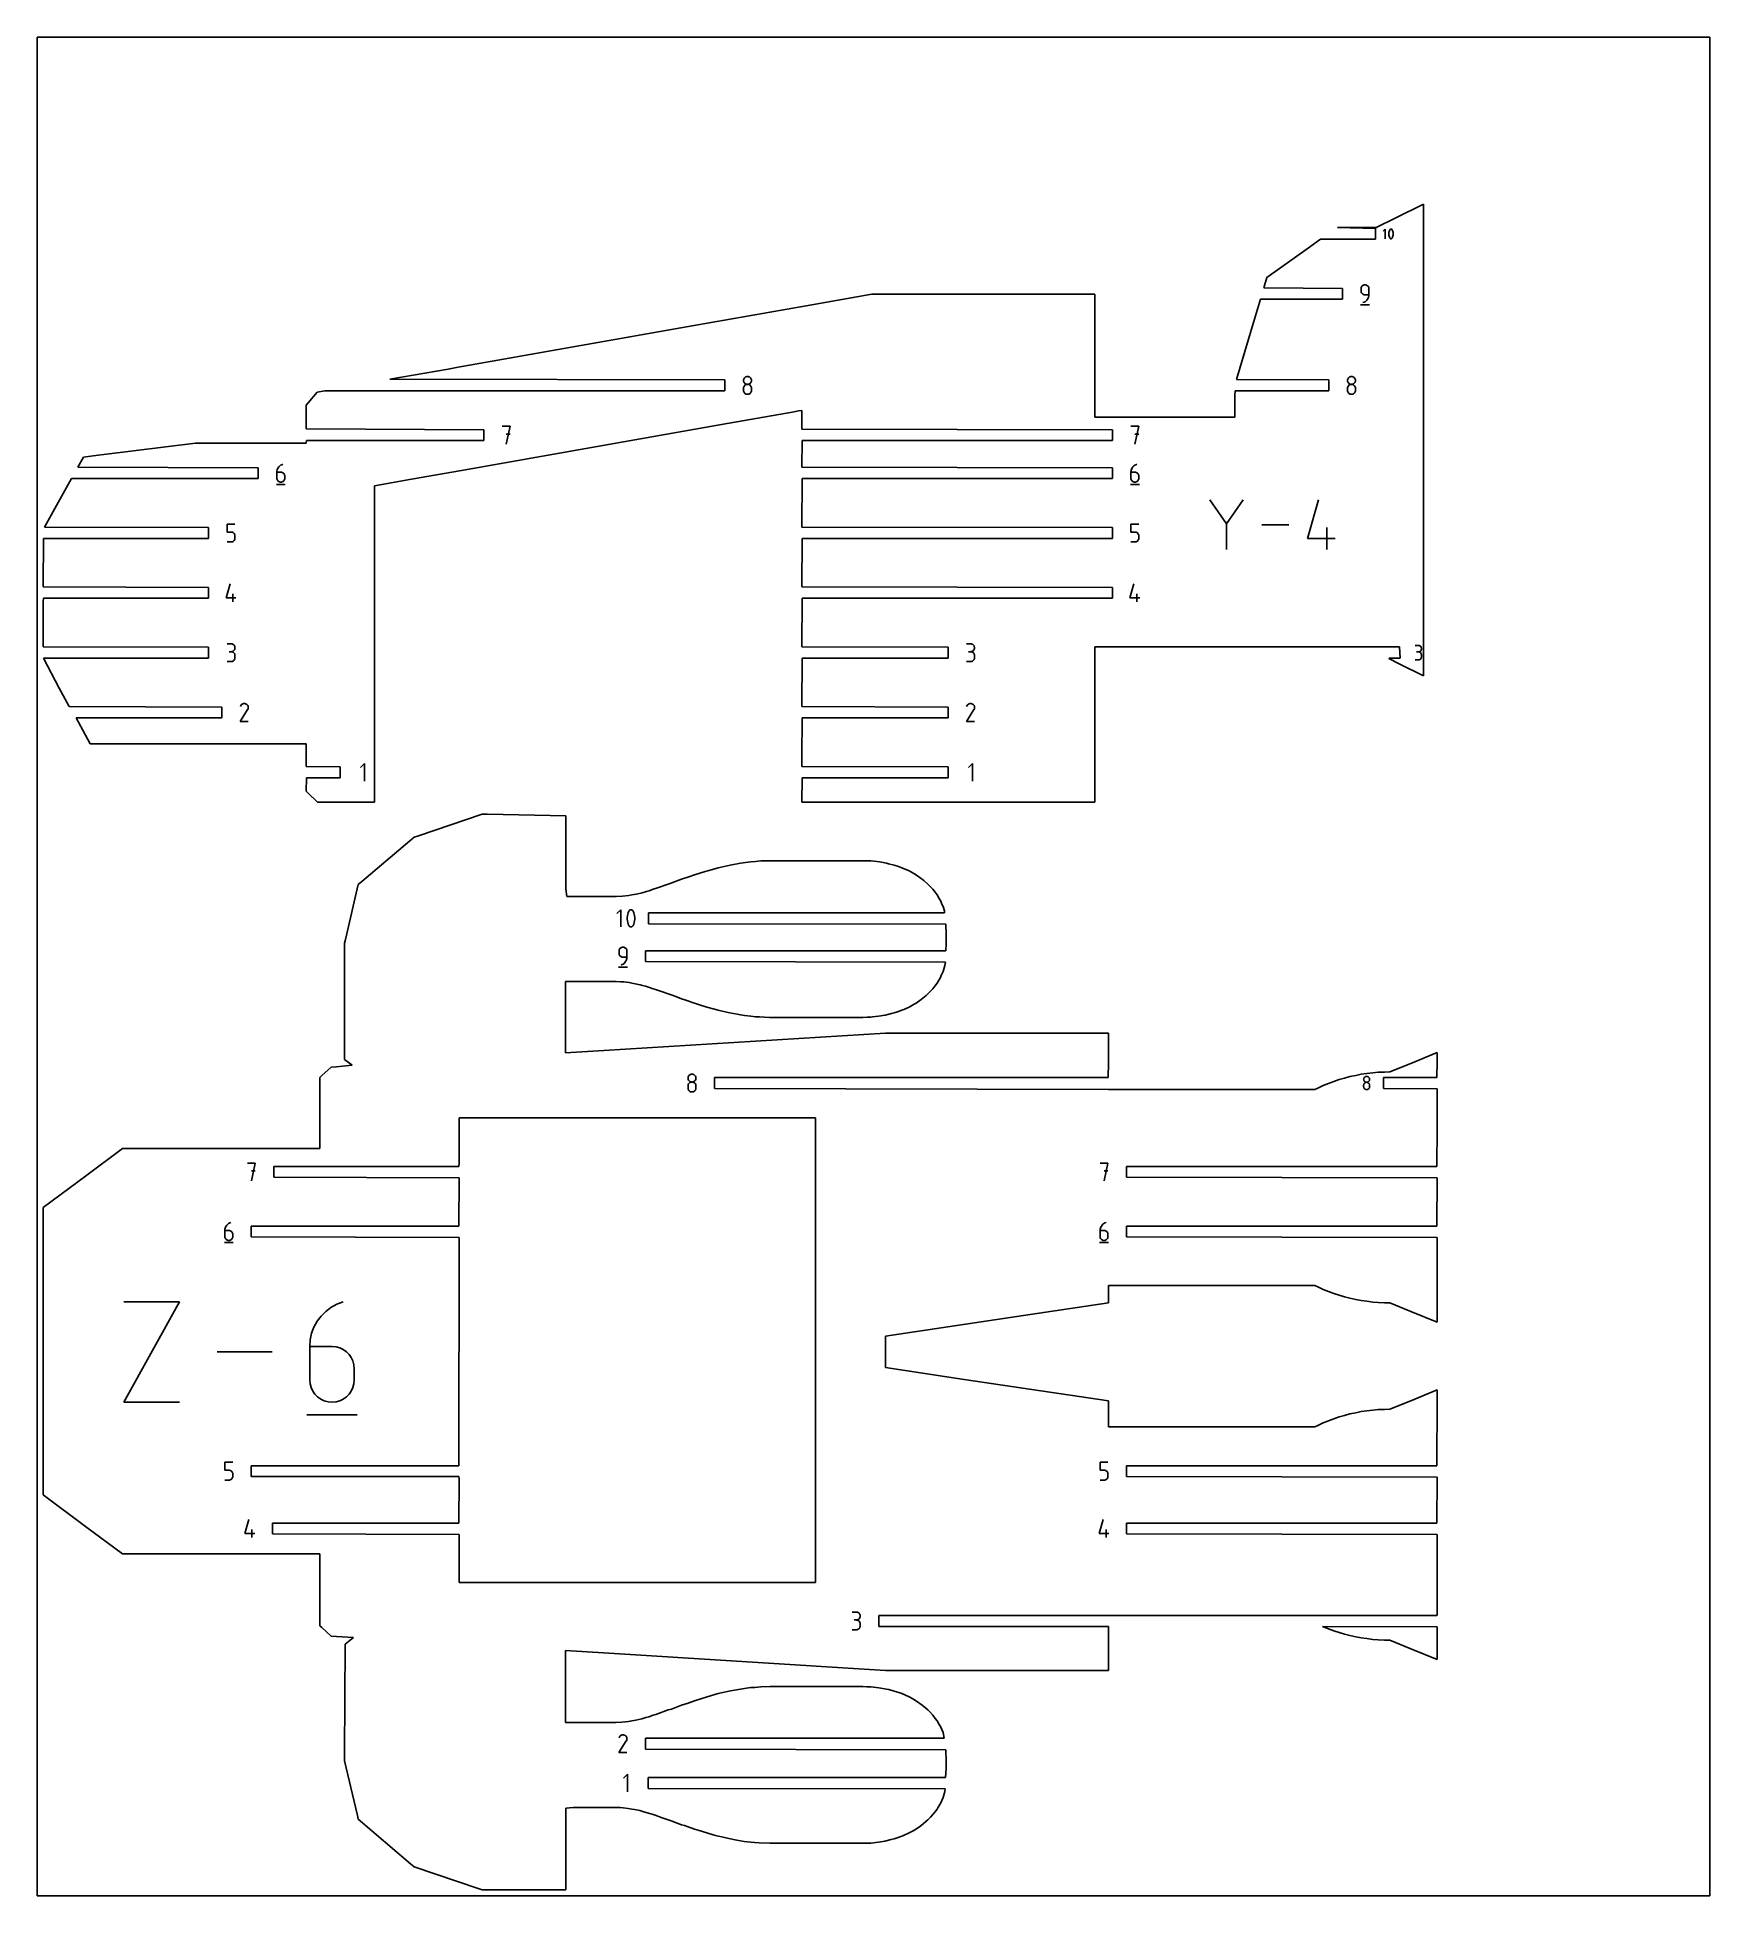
# Model space of a CAD drawing. Extents: x 0 to 450, y 0 to 500.
import ezdxf

# ---------------------------------------------------------------- set-up
doc = ezdxf.new("R2010")
doc.units = 0

msp = doc.modelspace()

# ---------------------------------------------------------------- linework, layer by layer
at = {"layer": 'annotation', "color": 1}
for p, q in [((362.686494, 448.367423), (362.110814, 447.791582)), ((362.686494, 445.777922), (362.686494, 448.367423)), ((363.682487, 447.443696), (363.657671, 447.195704)), ((363.657671, 447.195704), (363.657671, 446.946688)), ((363.657671, 446.946688), (363.682487, 446.698564)), ((363.732119, 447.688749), (363.682487, 447.443696)), ((363.682487, 446.698564), (363.732119, 446.453246)), ((363.806566, 447.928948), (363.732119, 447.688749)), ((363.732119, 446.453246), (363.806566, 446.21265)), ((363.90583, 448.162376), (363.806566, 447.928948)), ((363.806566, 446.21265), (363.90583, 445.978692)), ((363.939257, 448.217964), (363.90583, 448.162376)), ((363.90583, 448.162376), (363.90583, 448.162376)), ((363.90583, 445.978692), (363.90583, 445.978692)), ((363.90583, 445.978692), (363.918469, 445.955133)), ((363.918469, 445.955133), (363.932743, 445.932676)), ((363.932743, 445.932676), (363.948593, 445.91139)), ((363.980917, 448.265335), (363.939257, 448.217964)), ((363.948593, 445.91139), (363.965959, 445.891343)), ((363.965959, 445.891343), (363.984781, 445.872603)), ((364.029428, 448.30403), (363.980917, 448.265335)), ((363.984781, 445.872603), (364.004997, 445.855238)), ((364.004997, 445.855238), (364.026549, 445.839317)), ((364.026549, 445.839317), (364.049376, 445.824908)), ((364.083413, 448.333591), (364.029428, 448.30403)), ((364.049376, 445.824908), (364.073418, 445.812078)), ((364.073418, 445.812078), (364.073418, 445.812078)), ((364.073418, 445.812078), (364.133602, 445.78958)), ((364.141492, 448.35356), (364.083413, 448.333591)), ((364.133602, 445.78958), (364.195325, 445.778403)), ((364.202286, 448.363478), (364.141492, 448.35356)), ((364.195325, 445.778403), (364.257192, 445.77809)), ((364.264414, 448.362886), (364.202286, 448.363478)), ((364.257192, 445.77809), (364.317808, 445.788187)), ((364.326499, 448.351327), (364.264414, 448.362886)), ((364.317808, 445.788187), (364.375778, 445.808237)), ((364.38716, 448.328341), (364.326499, 448.351327)), ((364.375778, 445.808237), (364.429706, 445.837784)), ((364.410382, 448.316138), (364.38716, 448.328341)), ((364.38716, 448.328341), (364.38716, 448.328341)), ((364.432666, 448.302121), (364.410382, 448.316138)), ((364.429706, 445.837784), (364.478197, 445.876374)), ((364.453903, 448.286402), (364.432666, 448.302121)), ((364.473985, 448.26909), (364.453903, 448.286402)), ((364.492805, 448.250298), (364.473985, 448.26909)), ((364.478197, 445.876374), (364.519856, 445.923549)), ((364.510253, 448.230136), (364.492805, 448.250298)), ((364.526221, 448.208715), (364.510253, 448.230136)), ((364.519856, 445.923549), (364.553287, 445.978855)), ((364.540602, 448.186145), (364.526221, 448.208715)), ((364.553287, 448.162539), (364.540602, 448.186145)), ((364.653031, 447.928629), (364.553287, 448.162539)), ((364.553287, 448.162539), (364.553287, 448.162539)), ((364.553287, 445.978855), (364.653031, 446.212332)), ((364.553287, 445.978855), (364.553287, 445.978855)), ((364.72784, 447.688069), (364.653031, 447.928629)), ((364.653031, 446.212332), (364.72784, 446.452566)), ((364.777712, 447.442776), (364.72784, 447.688069)), ((364.72784, 446.452566), (364.777712, 446.697643)), ((364.802648, 447.194663), (364.777712, 447.442776)), ((364.777712, 446.697643), (364.802648, 446.945647)), ((364.802648, 446.945647), (364.802648, 447.194663)), ((356.175677, 432.504082), (356.158468, 432.312327)), ((356.158468, 432.312327), (356.158468, 431.778625)), ((356.158468, 431.778625), (356.158468, 431.778625)), ((356.158468, 431.778625), (356.175677, 431.58688)), ((356.225279, 432.684608), (356.175677, 432.504082)), ((356.175677, 431.58688), (356.225279, 431.406382)), ((356.304237, 432.850878), (356.225279, 432.684608)), ((356.225279, 431.406382), (356.304237, 431.240153)), ((356.409514, 432.999867), (356.304237, 432.850878)), ((356.304237, 431.240153), (356.409514, 431.091211)), ((356.538072, 433.128551), (356.409514, 432.999867)), ((356.409514, 431.091211), (356.538072, 430.962577)), ((356.686873, 433.233904), (356.538072, 433.128551)), ((356.538072, 430.962577), (356.686873, 430.857271)), ((356.852881, 433.312901), (356.686873, 433.233904)), ((356.686873, 430.857271), (356.852881, 430.778314)), ((357.033057, 433.362518), (356.852881, 433.312901)), ((356.852881, 430.778314), (357.033057, 430.728725)), ((357.224365, 433.379729), (357.033057, 433.362518)), ((357.033057, 430.728725), (357.224365, 430.711524)), ((357.416069, 433.362518), (357.224365, 433.379729)), ((357.224365, 433.379729), (357.224365, 433.379729)), ((357.224365, 430.711524), (358.290262, 430.711524)), ((357.596456, 433.312901), (357.416069, 433.362518)), ((357.762526, 433.233904), (357.596456, 433.312901)), ((357.911278, 433.128551), (357.762526, 433.233904)), ((358.039711, 432.999867), (357.911278, 433.128551)), ((358.144827, 432.850878), (358.039711, 432.999867)), ((358.086541, 429.782232), (358.197792, 430.076825)), ((358.223624, 432.684608), (358.144827, 432.850878)), ((358.197792, 430.076825), (358.266663, 430.387893)), ((358.273103, 432.504082), (358.223624, 432.684608)), ((358.266663, 430.387893), (358.290262, 430.711524)), ((358.290262, 432.312327), (358.273103, 432.504082)), ((358.290262, 430.711524), (358.290262, 432.312327)), ((358.290262, 432.312327), (358.290262, 432.312327)), ((356.025268, 427.979729), (358.425268, 427.979729)), ((356.690965, 428.579729), (356.99578, 428.693318)), ((356.690965, 428.579729), (356.690965, 428.579729)), ((356.99578, 428.693318), (357.275562, 428.846855)), ((357.275562, 428.846855), (357.527421, 429.036426)), ((357.527421, 429.036426), (357.748465, 429.258121)), ((357.748465, 429.258121), (357.935802, 429.508027)), ((357.935802, 429.508027), (358.086541, 429.782232)), ((190.044041, 407.856428), (190.026842, 407.665568)), ((190.026842, 407.665568), (190.026842, 407.665568)), ((190.026842, 407.665568), (190.044051, 407.473812)), ((190.044041, 405.72273), (190.026842, 405.531064)), ((190.026842, 405.531064), (190.026842, 405.000072)), ((190.026842, 405.000072), (190.026842, 405.000072)), ((190.026842, 405.000072), (190.044051, 404.808419)), ((190.093619, 408.036255), (190.044041, 407.856428)), ((190.093619, 405.903186), (190.044041, 405.72273)), ((190.044051, 407.473812), (190.093654, 407.293287)), ((190.172545, 408.202), (190.093619, 408.036255)), ((190.172545, 406.069403), (190.093619, 405.903186)), ((190.093654, 407.293287), (190.172612, 407.127017)), ((190.27779, 408.350614), (190.172545, 408.202)), ((190.27779, 406.218355), (190.172545, 406.069403)), ((190.172612, 407.127017), (190.277889, 406.978028)), ((190.406323, 408.479046), (190.27779, 408.350614)), ((190.406323, 406.347013), (190.27779, 406.218355)), ((190.277889, 406.978028), (190.406446, 406.849344)), ((190.555114, 408.584246), (190.406323, 408.479046)), ((190.555114, 406.452351), (190.406323, 406.347013)), ((190.406446, 406.849344), (190.555248, 406.743991)), ((190.721134, 408.663165), (190.555114, 408.584246)), ((190.721134, 406.531341), (190.555114, 406.452351)), ((190.555248, 406.743991), (190.721255, 406.664993)), ((190.901353, 408.712753), (190.721134, 408.663165)), ((190.901353, 406.580955), (190.721134, 406.531341)), ((190.721255, 406.664993), (190.901432, 406.615376)), ((191.09274, 408.72996), (190.901353, 408.712753)), ((191.09274, 406.598165), (190.901353, 406.580955)), ((190.901432, 406.615376), (191.09274, 406.598165)), ((191.284127, 408.712753), (191.09274, 408.72996)), ((191.09274, 408.72996), (191.09274, 408.72996)), ((191.09274, 406.598165), (191.284047, 406.615376)), ((191.284127, 406.580964), (191.09274, 406.598165)), ((191.09274, 406.598165), (191.09274, 406.598165)), ((191.09274, 406.598165), (191.09274, 406.598165)), ((191.284047, 406.615376), (191.464224, 406.664993)), ((191.464345, 408.663165), (191.284127, 408.712753)), ((191.464345, 406.531375), (191.284127, 406.580964)), ((191.464224, 406.664993), (191.630231, 406.743991)), ((191.630365, 408.584246), (191.464345, 408.663165)), ((191.630365, 406.452418), (191.464345, 406.531375)), ((191.630231, 406.743991), (191.779033, 406.849344)), ((191.779157, 408.479046), (191.630365, 408.584246)), ((191.779157, 406.347112), (191.630365, 406.452418)), ((191.779033, 406.849344), (191.907591, 406.978028)), ((191.90769, 408.350614), (191.779157, 408.479046)), ((191.90769, 406.218478), (191.779157, 406.347112)), ((191.907591, 406.978028), (192.012867, 407.127017)), ((192.012934, 408.202), (191.90769, 408.350614)), ((192.012934, 406.069537), (191.90769, 406.218478)), ((192.012867, 407.127017), (192.091826, 407.293287)), ((192.09186, 408.036255), (192.012934, 408.202)), ((192.09186, 405.903307), (192.012934, 406.069537)), ((192.091826, 407.293287), (192.141428, 407.473812)), ((192.141438, 407.856428), (192.09186, 408.036255)), ((192.141438, 405.722809), (192.09186, 405.903307)), ((192.141428, 407.473812), (192.158637, 407.665568)), ((192.141428, 404.808419), (192.158637, 405.000072)), ((192.158637, 407.665568), (192.141438, 407.856428)), ((192.158637, 405.531064), (192.141438, 405.722809)), ((192.158637, 407.665568), (192.158637, 407.665568)), ((192.158637, 405.000072), (192.158637, 405.531064)), ((192.158637, 405.531064), (192.158637, 405.531064)), ((352.532966, 407.856428), (352.515767, 407.665568)), ((352.515767, 407.665568), (352.515767, 407.665568)), ((352.515767, 407.665568), (352.532976, 407.473812)), ((352.532966, 405.72273), (352.515767, 405.531064)), ((352.515767, 405.531064), (352.515767, 405.000072)), ((352.515767, 405.000072), (352.515767, 405.000072)), ((352.515767, 405.000072), (352.532976, 404.808419)), ((352.582544, 408.036255), (352.532966, 407.856428)), ((352.582544, 405.903186), (352.532966, 405.72273)), ((352.532976, 407.473812), (352.582579, 407.293287)), ((352.66147, 408.202), (352.582544, 408.036255)), ((352.66147, 406.069403), (352.582544, 405.903186)), ((352.582579, 407.293287), (352.661537, 407.127017)), ((352.766714, 408.350614), (352.66147, 408.202)), ((352.766714, 406.218355), (352.66147, 406.069403)), ((352.661537, 407.127017), (352.766813, 406.978028)), ((352.895247, 408.479046), (352.766714, 408.350614)), ((352.895247, 406.347013), (352.766714, 406.218355)), ((352.766813, 406.978028), (352.895371, 406.849344)), ((353.044039, 408.584246), (352.895247, 408.479046)), ((353.044039, 406.452351), (352.895247, 406.347013)), ((352.895371, 406.849344), (353.044173, 406.743991)), ((353.210059, 408.663165), (353.044039, 408.584246)), ((353.210059, 406.531341), (353.044039, 406.452351)), ((353.044173, 406.743991), (353.21018, 406.664993)), ((353.390277, 408.712753), (353.210059, 408.663165)), ((353.390277, 406.580955), (353.210059, 406.531341)), ((353.21018, 406.664993), (353.390357, 406.615376)), ((353.581664, 408.72996), (353.390277, 408.712753)), ((353.581664, 406.598165), (353.390277, 406.580955)), ((353.390357, 406.615376), (353.581664, 406.598165)), ((353.773052, 408.712753), (353.581664, 408.72996)), ((353.581664, 408.72996), (353.581664, 408.72996)), ((353.581664, 406.598165), (353.772972, 406.615376)), ((353.773052, 406.580964), (353.581664, 406.598165)), ((353.581664, 406.598165), (353.581664, 406.598165)), ((353.581664, 406.598165), (353.581664, 406.598165)), ((353.772972, 406.615376), (353.953149, 406.664993)), ((353.95327, 408.663165), (353.773052, 408.712753)), ((353.95327, 406.531375), (353.773052, 406.580964)), ((353.953149, 406.664993), (354.119156, 406.743991)), ((354.11929, 408.584246), (353.95327, 408.663165)), ((354.11929, 406.452418), (353.95327, 406.531375)), ((354.119156, 406.743991), (354.267958, 406.849344)), ((354.268081, 408.479046), (354.11929, 408.584246)), ((354.268081, 406.347112), (354.11929, 406.452418)), ((354.267958, 406.849344), (354.396515, 406.978028)), ((354.396614, 408.350614), (354.268081, 408.479046)), ((354.396614, 406.218478), (354.268081, 406.347112)), ((354.396515, 406.978028), (354.501792, 407.127017)), ((354.501859, 408.202), (354.396614, 408.350614)), ((354.501859, 406.069537), (354.396614, 406.218478)), ((354.501792, 407.127017), (354.58075, 407.293287)), ((354.580785, 408.036255), (354.501859, 408.202)), ((354.580785, 405.903307), (354.501859, 406.069537)), ((354.58075, 407.293287), (354.630353, 407.473812)), ((354.630363, 407.856428), (354.580785, 408.036255)), ((354.630363, 405.722809), (354.580785, 405.903307)), ((354.630353, 407.473812), (354.647562, 407.665568)), ((354.630353, 404.808419), (354.647562, 405.000072)), ((354.647562, 407.665568), (354.630363, 407.856428)), ((354.647562, 405.531064), (354.630363, 405.722809)), ((354.647562, 407.665568), (354.647562, 407.665568)), ((354.647562, 405.000072), (354.647562, 405.531064)), ((354.647562, 405.531064), (354.647562, 405.531064)), ((190.044051, 404.808419), (190.093654, 404.62817)), ((190.093654, 404.62817), (190.172612, 404.462301)), ((190.172612, 404.462301), (190.277889, 404.313787)), ((190.277889, 404.313787), (190.406446, 404.185603)), ((190.406446, 404.185603), (190.555248, 404.080724)), ((190.555248, 404.080724), (190.721255, 404.002128)), ((190.721255, 404.002128), (190.901432, 403.952787)), ((190.901432, 403.952787), (191.09274, 403.935679)), ((191.09274, 403.935679), (191.284047, 403.952787)), ((191.09274, 403.935679), (191.09274, 403.935679)), ((191.284047, 403.952787), (191.464224, 404.002128)), ((191.464224, 404.002128), (191.630231, 404.080724)), ((191.630231, 404.080724), (191.779033, 404.185603)), ((191.779033, 404.185603), (191.907591, 404.313787)), ((191.907591, 404.313787), (192.012867, 404.462301)), ((192.012867, 404.462301), (192.091826, 404.62817)), ((192.091826, 404.62817), (192.141428, 404.808419)), ((352.532976, 404.808419), (352.582579, 404.62817)), ((352.582579, 404.62817), (352.661537, 404.462301)), ((352.661537, 404.462301), (352.766813, 404.313787)), ((352.766813, 404.313787), (352.895371, 404.185603)), ((352.895371, 404.185603), (353.044173, 404.080724)), ((353.044173, 404.080724), (353.21018, 404.002128)), ((353.21018, 404.002128), (353.390357, 403.952787)), ((353.390357, 403.952787), (353.581664, 403.935679)), ((353.581664, 403.935679), (353.772972, 403.952787)), ((353.581664, 403.935679), (353.581664, 403.935679)), ((353.772972, 403.952787), (353.953149, 404.002128)), ((353.953149, 404.002128), (354.119156, 404.080724)), ((354.119156, 404.080724), (354.267958, 404.185603)), ((354.267958, 404.185603), (354.396515, 404.313787)), ((354.396515, 404.313787), (354.501792, 404.462301)), ((354.501792, 404.462301), (354.58075, 404.62817)), ((354.58075, 404.62817), (354.630353, 404.808419)), ((127.255541, 395.353446), (125.121037, 395.353446)), ((126.188439, 390.553446), (127.255541, 395.353446)), ((296.391034, 395.353446), (294.25653, 395.353446)), ((295.323933, 390.553446), (296.391034, 395.353446)), ((127.255541, 393.215932), (126.188439, 393.215932)), ((296.391034, 393.215932), (295.323933, 393.215932)), ((66.083966, 385.100899), (65.778613, 384.98641)), ((66.083966, 385.100899), (66.083966, 385.100899)), ((295.859139, 385.100899), (295.553786, 384.98641)), ((295.859139, 385.100899), (295.859139, 385.100899)), ((64.506464, 383.287827), (64.482862, 382.963385)), ((64.482862, 382.963385), (64.482862, 381.368001)), ((65.54876, 382.963385), (64.482862, 382.963385)), ((64.482862, 381.368001), (64.482862, 381.368001)), ((64.482862, 381.368001), (64.500071, 381.176255)), ((64.500071, 381.176255), (64.549674, 380.995757)), ((64.575352, 383.599552), (64.506464, 383.287827)), ((64.549674, 380.995757), (64.628632, 380.829528)), ((64.68665, 383.894695), (64.575352, 383.599552)), ((64.628632, 380.829528), (64.733909, 380.680586)), ((64.837481, 384.169391), (64.68665, 383.894695)), ((64.733909, 380.680586), (64.862467, 380.551952)), ((65.02497, 384.419776), (64.837481, 384.169391)), ((64.862467, 380.551952), (65.011268, 380.446647)), ((65.011268, 380.446647), (65.177276, 380.367689)), ((65.246239, 384.641984), (65.02497, 384.419776)), ((65.177276, 380.367689), (65.357452, 380.3181)), ((65.498412, 384.83215), (65.246239, 384.641984)), ((65.357452, 380.3181), (65.54876, 380.300899)), ((65.778613, 384.98641), (65.498412, 384.83215)), ((65.740464, 382.946277), (65.54876, 382.963385)), ((65.54876, 380.300899), (65.740464, 380.3181)), ((65.54876, 380.300899), (65.54876, 380.300899)), ((65.920851, 382.896937), (65.740464, 382.946277)), ((65.740464, 380.3181), (65.920851, 380.367689)), ((66.086921, 382.81834), (65.920851, 382.896937)), ((65.920851, 380.367689), (66.086921, 380.446647)), ((66.235672, 382.713462), (66.086921, 382.81834)), ((66.086921, 380.446647), (66.235672, 380.551952)), ((66.364106, 382.585278), (66.235672, 382.713462)), ((66.235672, 380.551952), (66.364106, 380.680586)), ((66.469222, 382.436763), (66.364106, 382.585278)), ((66.364106, 380.680586), (66.469222, 380.829528)), ((66.548019, 382.270894), (66.469222, 382.436763)), ((66.469222, 380.829528), (66.548019, 380.995757)), ((66.597498, 382.090645), (66.548019, 382.270894)), ((66.548019, 380.995757), (66.597498, 381.176255)), ((66.614657, 381.898993), (66.597498, 382.090645)), ((66.597498, 381.176255), (66.614657, 381.368001)), ((66.614657, 381.368001), (66.614657, 381.898993)), ((66.614657, 381.898993), (66.614657, 381.898993)), ((294.281637, 383.287827), (294.258035, 382.963385)), ((294.258035, 382.963385), (294.258035, 381.368001)), ((295.323933, 382.963385), (294.258035, 382.963385)), ((294.258035, 381.368001), (294.258035, 381.368001)), ((294.258035, 381.368001), (294.275244, 381.176255)), ((294.275244, 381.176255), (294.324847, 380.995757)), ((294.350525, 383.599552), (294.281637, 383.287827)), ((294.324847, 380.995757), (294.403805, 380.829528)), ((294.461823, 383.894695), (294.350525, 383.599552)), ((294.403805, 380.829528), (294.509082, 380.680586)), ((294.612654, 384.169391), (294.461823, 383.894695)), ((294.509082, 380.680586), (294.637639, 380.551952)), ((294.800143, 384.419776), (294.612654, 384.169391)), ((294.637639, 380.551952), (294.786441, 380.446647)), ((294.786441, 380.446647), (294.952448, 380.367689)), ((295.021412, 384.641984), (294.800143, 384.419776)), ((294.952448, 380.367689), (295.132625, 380.3181)), ((295.273585, 384.83215), (295.021412, 384.641984)), ((295.132625, 380.3181), (295.323933, 380.300899)), ((295.553786, 384.98641), (295.273585, 384.83215)), ((295.515637, 382.946277), (295.323933, 382.963385)), ((295.323933, 380.300899), (295.515637, 380.3181)), ((295.323933, 380.300899), (295.323933, 380.300899)), ((295.696024, 382.896937), (295.515637, 382.946277)), ((295.515637, 380.3181), (295.696024, 380.367689)), ((295.862093, 382.81834), (295.696024, 382.896937)), ((295.696024, 380.367689), (295.862093, 380.446647)), ((296.010845, 382.713462), (295.862093, 382.81834)), ((295.862093, 380.446647), (296.010845, 380.551952)), ((296.139279, 382.585278), (296.010845, 382.713462)), ((296.010845, 380.551952), (296.139279, 380.680586)), ((296.244395, 382.436763), (296.139279, 382.585278)), ((296.139279, 380.680586), (296.244395, 380.829528)), ((296.323192, 382.270894), (296.244395, 382.436763)), ((296.244395, 380.829528), (296.323192, 380.995757)), ((296.372671, 382.090645), (296.323192, 382.270894)), ((296.323192, 380.995757), (296.372671, 381.176255)), ((296.38983, 381.898993), (296.372671, 382.090645)), ((296.372671, 381.176255), (296.38983, 381.368001)), ((296.38983, 381.368001), (296.38983, 381.898993)), ((296.38983, 381.898993), (296.38983, 381.898993)), ((64.349362, 379.700899), (66.749362, 379.700899)), ((294.124535, 379.700899), (296.524535, 379.700899)), ((319.955956, 369.087478), (315.496197, 375.536899)), ((324.414877, 375.536899), (319.955956, 369.087478)), ((341.753355, 365.138759), (344.718143, 375.53648)), ((51.081406, 366.870442), (51.081406, 369.007956)), ((51.081406, 369.007956), (53.213201, 369.007956)), ((52.147304, 366.870442), (51.081406, 366.870442)), ((52.338691, 366.853334), (52.147304, 366.870442)), ((52.518909, 366.803994), (52.338691, 366.853334)), ((52.684929, 366.725397), (52.518909, 366.803994)), ((52.833721, 366.620518), (52.684929, 366.725397)), ((52.962254, 366.492334), (52.833721, 366.620518)), ((53.067498, 366.34382), (52.962254, 366.492334)), ((53.146424, 366.177951), (53.067498, 366.34382)), ((53.14639, 364.902814), (53.195992, 365.083312)), ((53.196002, 365.997702), (53.146424, 366.177951)), ((53.195992, 365.083312), (53.213201, 365.275057)), ((53.213201, 365.806049), (53.196002, 365.997702)), ((53.213201, 365.275057), (53.213201, 365.806049)), ((53.213201, 365.806049), (53.213201, 365.806049)), ((294.258035, 366.870442), (294.258035, 369.007956)), ((294.258035, 369.007956), (296.38983, 369.007956)), ((295.323933, 366.870442), (294.258035, 366.870442)), ((295.51532, 366.853334), (295.323933, 366.870442)), ((295.695538, 366.803994), (295.51532, 366.853334)), ((295.861558, 366.725397), (295.695538, 366.803994)), ((296.01035, 366.620518), (295.861558, 366.725397)), ((296.138883, 366.492334), (296.01035, 366.620518)), ((296.244127, 366.34382), (296.138883, 366.492334)), ((296.323053, 366.177951), (296.244127, 366.34382)), ((296.323018, 364.902814), (296.372621, 365.083312)), ((296.372631, 365.997702), (296.323053, 366.177951)), ((296.372621, 365.083312), (296.38983, 365.275057)), ((296.38983, 365.806049), (296.372631, 365.997702)), ((296.38983, 365.275057), (296.38983, 365.806049)), ((296.38983, 365.806049), (296.38983, 365.806049)), ((319.955956, 369.606484), (319.955956, 362.166006)), ((336.740842, 368.851452), (329.430325, 368.851452)), ((349.177064, 365.138759), (341.753355, 365.138759)), ((346.951796, 362.166425), (346.951796, 368.104386)), ((51.081406, 364.207956), (52.147304, 364.207956)), ((52.147304, 364.207956), (52.338611, 364.225157)), ((52.147304, 364.207956), (52.147304, 364.207956)), ((52.338611, 364.225157), (52.518788, 364.274746)), ((52.518788, 364.274746), (52.684795, 364.353703)), ((52.684795, 364.353703), (52.833597, 364.459009)), ((52.833597, 364.459009), (52.962155, 364.587643)), ((52.962155, 364.587643), (53.067431, 364.736584)), ((53.067431, 364.736584), (53.14639, 364.902814)), ((294.258035, 364.207956), (295.323933, 364.207956)), ((295.323933, 364.207956), (295.51524, 364.225157)), ((295.323933, 364.207956), (295.323933, 364.207956)), ((295.51524, 364.225157), (295.695417, 364.274746)), ((295.695417, 364.274746), (295.861424, 364.353703)), ((295.861424, 364.353703), (296.010226, 364.459009)), ((296.010226, 364.459009), (296.138784, 364.587643)), ((296.138784, 364.587643), (296.24406, 364.736584)), ((296.24406, 364.736584), (296.323018, 364.902814)), ((50.814706, 349.182114), (51.879098, 352.915012)), ((52.681005, 348.115012), (52.681005, 350.246807)), ((293.991335, 349.182114), (295.055727, 352.915012)), ((295.857634, 348.115012), (295.857634, 350.246807)), ((53.479901, 349.182114), (50.814706, 349.182114)), ((296.65653, 349.182114), (293.991335, 349.182114)), ((52.147304, 336.8165), (51.081406, 336.8165)), ((52.339008, 336.799293), (52.147304, 336.8165)), ((52.519395, 336.749705), (52.339008, 336.799293)), ((52.685464, 336.670786), (52.519395, 336.749705)), ((52.834216, 336.565586), (52.685464, 336.670786)), ((52.96265, 336.437154), (52.834216, 336.565586)), ((52.834216, 334.935884), (52.96265, 335.064568)), ((53.067766, 336.288541), (52.96265, 336.437154)), ((52.96265, 335.064568), (53.067766, 335.213557)), ((53.146563, 336.122795), (53.067766, 336.288541)), ((53.067766, 335.213557), (53.146563, 335.379827)), ((53.196041, 335.942968), (53.146563, 336.122795)), ((53.146563, 335.379827), (53.196041, 335.560352)), ((53.213201, 335.752108), (53.196041, 335.942968)), ((53.196041, 335.560352), (53.213201, 335.752108)), ((53.213201, 335.752108), (53.213201, 335.752108)), ((251.125589, 336.8165), (250.059691, 336.8165)), ((251.317293, 336.799293), (251.125589, 336.8165)), ((251.49768, 336.749705), (251.317293, 336.799293)), ((251.66375, 336.670786), (251.49768, 336.749705)), ((251.812501, 336.565586), (251.66375, 336.670786)), ((251.940935, 336.437154), (251.812501, 336.565586)), ((251.812501, 334.935884), (251.940935, 335.064568)), ((252.046051, 336.288541), (251.940935, 336.437154)), ((251.940935, 335.064568), (252.046051, 335.213557)), ((252.124848, 336.122795), (252.046051, 336.288541)), ((252.046051, 335.213557), (252.124848, 335.379827)), ((252.174327, 335.942968), (252.124848, 336.122795)), ((252.124848, 335.379827), (252.174327, 335.560352)), ((252.191486, 335.752108), (252.174327, 335.942968)), ((252.174327, 335.560352), (252.191486, 335.752108)), ((252.191486, 335.752108), (252.191486, 335.752108)), ((371.562143, 336.364323), (370.697536, 336.364323)), ((371.717645, 336.350365), (371.562143, 336.364323)), ((371.863967, 336.310142), (371.717645, 336.350365)), ((371.998675, 336.246126), (371.863967, 336.310142)), ((372.119335, 336.160793), (371.998675, 336.246126)), ((372.223515, 336.056615), (372.119335, 336.160793)), ((372.30878, 335.936066), (372.223515, 336.056615)), ((372.223515, 334.943235), (372.30878, 335.064088)), ((372.372697, 335.801621), (372.30878, 335.936066)), ((372.30878, 335.064088), (372.372697, 335.198959)), ((372.412832, 335.655753), (372.372697, 335.801621)), ((372.372697, 335.198959), (372.412832, 335.345393)), ((372.426751, 335.500936), (372.412832, 335.655753)), ((372.412832, 335.345393), (372.426751, 335.500936)), ((372.426751, 335.500936), (372.426751, 335.500936)), ((51.081406, 332.02222), (52.147304, 332.02222)), ((52.147304, 334.684706), (51.613602, 334.684706)), ((51.613602, 334.684706), (52.147304, 334.684706)), ((52.147304, 334.684706), (52.339008, 334.701917)), ((52.339008, 334.667499), (52.147304, 334.684706)), ((52.147304, 334.684706), (52.147304, 334.684706)), ((52.147304, 332.02222), (52.339008, 332.039417)), ((52.147304, 332.02222), (52.147304, 332.02222)), ((52.339008, 334.701917), (52.519395, 334.751534)), ((52.519395, 334.617911), (52.339008, 334.667499)), ((52.339008, 332.039417), (52.519395, 332.08898)), ((52.519395, 334.751534), (52.685464, 334.830531)), ((52.685464, 334.538992), (52.519395, 334.617911)), ((52.519395, 332.08898), (52.685464, 332.167867)), ((52.685464, 334.830531), (52.834216, 334.935884)), ((52.834216, 334.433791), (52.685464, 334.538992)), ((52.685464, 332.167867), (52.834216, 332.273035)), ((52.96265, 334.305359), (52.834216, 334.433791)), ((52.834216, 332.273035), (52.96265, 332.401442)), ((53.067766, 334.156746), (52.96265, 334.305359)), ((52.96265, 332.401442), (53.067766, 332.550046)), ((53.146563, 333.991001), (53.067766, 334.156746)), ((53.067766, 332.550046), (53.146563, 332.715803)), ((53.196041, 333.811173), (53.146563, 333.991001)), ((53.146563, 332.715803), (53.196041, 332.895673)), ((53.213201, 333.620313), (53.196041, 333.811173)), ((53.196041, 332.895673), (53.213201, 333.086612)), ((53.213201, 333.086612), (53.213201, 333.620313)), ((53.213201, 333.620313), (53.213201, 333.620313)), ((250.059691, 332.02222), (251.125589, 332.02222)), ((251.125589, 334.684706), (250.591888, 334.684706)), ((250.591888, 334.684706), (251.125589, 334.684706)), ((251.125589, 334.684706), (251.317293, 334.701917)), ((251.317293, 334.667499), (251.125589, 334.684706)), ((251.125589, 334.684706), (251.125589, 334.684706)), ((251.125589, 332.02222), (251.317293, 332.039417)), ((251.125589, 332.02222), (251.125589, 332.02222)), ((251.317293, 334.701917), (251.49768, 334.751534)), ((251.49768, 334.617911), (251.317293, 334.667499)), ((251.317293, 332.039417), (251.49768, 332.08898)), ((251.49768, 334.751534), (251.66375, 334.830531)), ((251.66375, 334.538992), (251.49768, 334.617911)), ((251.49768, 332.08898), (251.66375, 332.167867)), ((251.66375, 334.830531), (251.812501, 334.935884)), ((251.812501, 334.433791), (251.66375, 334.538992)), ((251.66375, 332.167867), (251.812501, 332.273035)), ((251.940935, 334.305359), (251.812501, 334.433791)), ((251.812501, 332.273035), (251.940935, 332.401442)), ((252.046051, 334.156746), (251.940935, 334.305359)), ((251.940935, 332.401442), (252.046051, 332.550046)), ((252.124848, 333.991001), (252.046051, 334.156746)), ((252.046051, 332.550046), (252.124848, 332.715803)), ((252.174327, 333.811173), (252.124848, 333.991001)), ((252.124848, 332.715803), (252.174327, 332.895673)), ((252.191486, 333.620313), (252.174327, 333.811173)), ((252.174327, 332.895673), (252.191486, 333.086612)), ((252.191486, 333.086612), (252.191486, 333.620313)), ((252.191486, 333.620313), (252.191486, 333.620313)), ((370.697536, 332.47542), (371.562143, 332.47542)), ((371.562143, 334.635108), (371.129229, 334.635108)), ((371.129229, 334.635108), (371.562143, 334.635108)), ((371.562143, 334.635108), (371.717645, 334.649069)), ((371.717645, 334.62115), (371.562143, 334.635108)), ((371.562143, 334.635108), (371.562143, 334.635108)), ((371.562143, 332.47542), (371.717645, 332.48937)), ((371.562143, 332.47542), (371.562143, 332.47542)), ((371.717645, 334.649069), (371.863967, 334.689316)), ((371.863967, 334.580927), (371.717645, 334.62115)), ((371.717645, 332.48937), (371.863967, 332.529573)), ((371.863967, 334.689316), (371.998675, 334.753395)), ((371.998675, 334.516911), (371.863967, 334.580927)), ((371.863967, 332.529573), (371.998675, 332.593563)), ((371.998675, 334.753395), (372.119335, 334.838853)), ((372.119335, 334.431578), (371.998675, 334.516911)), ((371.998675, 332.593563), (372.119335, 332.67887)), ((372.119335, 334.838853), (372.223515, 334.943235)), ((372.223515, 334.3274), (372.119335, 334.431578)), ((372.119335, 332.67887), (372.223515, 332.783028)), ((372.30878, 334.206851), (372.223515, 334.3274)), ((372.223515, 332.783028), (372.30878, 332.903569)), ((372.372697, 334.072406), (372.30878, 334.206851)), ((372.30878, 332.903569), (372.372697, 333.038024)), ((372.412832, 333.926538), (372.372697, 334.072406)), ((372.372697, 333.038024), (372.412832, 333.183926)), ((372.426751, 333.771721), (372.412832, 333.926538)), ((372.412832, 333.183926), (372.426751, 333.338807)), ((372.426751, 333.338807), (372.426751, 333.771721)), ((372.426751, 333.771721), (372.426751, 333.771721)), ((54.797795, 320.195386), (54.657823, 319.926879)), ((54.908874, 320.352898), (54.797795, 320.195386)), ((55.042145, 320.484384), (54.908874, 320.352898)), ((55.193553, 320.588791), (55.042145, 320.484384)), ((55.359046, 320.665066), (55.193553, 320.588791)), ((55.53457, 320.712156), (55.359046, 320.665066)), ((55.716072, 320.729009), (55.53457, 320.712156)), ((55.899499, 320.71457), (55.716072, 320.729009)), ((56.080798, 320.667788), (55.899499, 320.71457)), ((56.255916, 320.587609), (56.080798, 320.667788)), ((56.41254, 320.476391), (56.255916, 320.587609)), ((56.255916, 320.587609), (56.255916, 320.587609)), ((56.543495, 320.34293), (56.41254, 320.476391)), ((56.647616, 320.191316), (56.543495, 320.34293)), ((56.723739, 320.02564), (56.647616, 320.191316)), ((56.770699, 319.849992), (56.723739, 320.02564)), ((250.202674, 320.195386), (250.062701, 319.926879)), ((250.313753, 320.352898), (250.202674, 320.195386)), ((250.447024, 320.484384), (250.313753, 320.352898)), ((250.598432, 320.588791), (250.447024, 320.484384)), ((250.763924, 320.665066), (250.598432, 320.588791)), ((250.939449, 320.712156), (250.763924, 320.665066)), ((251.120951, 320.729009), (250.939449, 320.712156)), ((251.304378, 320.71457), (251.120951, 320.729009)), ((251.485677, 320.667788), (251.304378, 320.71457)), ((251.660795, 320.587609), (251.485677, 320.667788)), ((251.817419, 320.476391), (251.660795, 320.587609)), ((251.660795, 320.587609), (251.660795, 320.587609)), ((251.948374, 320.34293), (251.817419, 320.476391)), ((252.052495, 320.191316), (251.948374, 320.34293)), ((252.128618, 320.02564), (252.052495, 320.191316)), ((252.175578, 319.849992), (252.128618, 320.02564)), ((54.654812, 315.929087), (56.624661, 319.10029)), ((56.786607, 315.929087), (54.654812, 315.929087)), ((56.624661, 319.10029), (56.627016, 319.103204)), ((56.624661, 319.10029), (56.624661, 319.10029)), ((56.627016, 319.103204), (56.629274, 319.106142)), ((56.629274, 319.106142), (56.63145, 319.109131)), ((56.63145, 319.109131), (56.63356, 319.112193)), ((56.63356, 319.112193), (56.635617, 319.115355)), ((56.635617, 319.115355), (56.637638, 319.11864)), ((56.637638, 319.11864), (56.639636, 319.122075)), ((56.639636, 319.122075), (56.641627, 319.125682)), ((56.641627, 319.125682), (56.643625, 319.129488)), ((56.643625, 319.129488), (56.724959, 319.30412)), ((56.643625, 319.129488), (56.643625, 319.129488)), ((56.724959, 319.30412), (56.772474, 319.485142)), ((56.787332, 319.668463), (56.770699, 319.849992)), ((56.772474, 319.485142), (56.787332, 319.668463)), ((250.059691, 315.929087), (252.02954, 319.10029)), ((252.191486, 315.929087), (250.059691, 315.929087)), ((252.02954, 319.10029), (252.031894, 319.103204)), ((252.02954, 319.10029), (252.02954, 319.10029)), ((252.031894, 319.103204), (252.034153, 319.106142)), ((252.034153, 319.106142), (252.036329, 319.109131)), ((252.036329, 319.109131), (252.038439, 319.112193)), ((252.038439, 319.112193), (252.040496, 319.115355)), ((252.040496, 319.115355), (252.042517, 319.11864)), ((252.042517, 319.11864), (252.044515, 319.122075)), ((252.044515, 319.122075), (252.046505, 319.125682)), ((252.046505, 319.125682), (252.048504, 319.129488)), ((252.048504, 319.129488), (252.129838, 319.30412)), ((252.048504, 319.129488), (252.048504, 319.129488)), ((252.129838, 319.30412), (252.177352, 319.485142)), ((252.192211, 319.668463), (252.175578, 319.849992)), ((252.177352, 319.485142), (252.192211, 319.668463)), ((88.084923, 304.636182), (87.017821, 303.56878)), ((88.084923, 299.836182), (88.084923, 304.636182)), ((251.65929, 304.636182), (250.592189, 303.56878)), ((251.65929, 299.836182), (251.65929, 304.636182)), ((157.005716, 265.262409), (155.979138, 264.235541)), ((157.005716, 260.644689), (157.005716, 265.262409)), ((159.313991, 265.080361), (159.239702, 264.995887)), ((159.400499, 265.149364), (159.313991, 265.080361)), ((159.496768, 265.202078), (159.400499, 265.149364)), ((159.600337, 265.237687), (159.496768, 265.202078)), ((159.708746, 265.255373), (159.600337, 265.237687)), ((159.819537, 265.254318), (159.708746, 265.255373)), ((159.930249, 265.233705), (159.819537, 265.254318)), ((160.038423, 265.192716), (159.930249, 265.233705)), ((160.079833, 265.170955), (160.038423, 265.192716)), ((160.038423, 265.192716), (160.038423, 265.192716)), ((160.119571, 265.145959), (160.079833, 265.170955)), ((160.157442, 265.117928), (160.119571, 265.145959)), ((160.193254, 265.087057), (160.157442, 265.117928)), ((160.226814, 265.053546), (160.193254, 265.087057)), ((160.257928, 265.017592), (160.226814, 265.053546)), ((160.286404, 264.979392), (160.257928, 265.017592)), ((158.781817, 263.615175), (158.737565, 263.172944)), ((158.737565, 263.172944), (158.737565, 262.728888)), ((158.737565, 262.728888), (158.781817, 262.286421)), ((158.870323, 264.052165), (158.781817, 263.615175)), ((158.781817, 262.286421), (158.870323, 261.848959)), ((159.003082, 264.480498), (158.870323, 264.052165)), ((158.870323, 261.848959), (159.003082, 261.419918)), ((159.180093, 264.89676), (159.003082, 264.480498)), ((159.003082, 261.419918), (159.180093, 261.002713)), ((159.239702, 264.995887), (159.180093, 264.89676)), ((159.180093, 264.89676), (159.180093, 264.89676)), ((159.180093, 261.002713), (159.180093, 261.002713)), ((159.180093, 261.002713), (159.202631, 260.9607)), ((159.202631, 260.9607), (159.228086, 260.920654)), ((159.228086, 260.920654), (159.25635, 260.882696)), ((159.25635, 260.882696), (159.287318, 260.846947)), ((159.287318, 260.846947), (159.320881, 260.813529)), ((159.320881, 260.813529), (159.356933, 260.782564)), ((159.356933, 260.782564), (159.395365, 260.754172)), ((159.395365, 260.754172), (159.436072, 260.728477)), ((159.436072, 260.728477), (159.478945, 260.705599)), ((159.478945, 260.705599), (159.478945, 260.705599)), ((159.478945, 260.705599), (159.586266, 260.665479)), ((159.586266, 260.665479), (159.696333, 260.645547)), ((159.696333, 260.645547), (159.806658, 260.644989)), ((159.806658, 260.644989), (159.914752, 260.662994)), ((159.914752, 260.662994), (160.018127, 260.698748)), ((160.018127, 260.698748), (160.114294, 260.751439)), ((160.114294, 260.751439), (160.200765, 260.820253)), ((160.200765, 260.820253), (160.275053, 260.904378)), ((160.275053, 260.904378), (160.334668, 261.003002)), ((160.312048, 264.939146), (160.286404, 264.979392)), ((160.334668, 264.897049), (160.312048, 264.939146)), ((160.512537, 264.47993), (160.334668, 264.897049)), ((160.334668, 264.897049), (160.334668, 264.897049)), ((160.334668, 261.003002), (160.512537, 261.419349)), ((160.334668, 261.003002), (160.334668, 261.003002)), ((160.645939, 264.050953), (160.512537, 264.47993)), ((160.512537, 261.419349), (160.645939, 261.847747)), ((160.734874, 263.613534), (160.645939, 264.050953)), ((160.645939, 261.847747), (160.734874, 262.28478)), ((160.779341, 263.171089), (160.734874, 263.613534)), ((160.734874, 262.28478), (160.779341, 262.727032)), ((160.779341, 262.727032), (160.779341, 263.171089)), ((157.068989, 255.037287), (156.920188, 254.931934)), ((157.234997, 255.116284), (157.068989, 255.037287)), ((157.415173, 255.165901), (157.234997, 255.116284)), ((157.606481, 255.183112), (157.415173, 255.165901)), ((157.798185, 255.165901), (157.606481, 255.183112)), ((157.606481, 255.183112), (157.606481, 255.183112)), ((157.978572, 255.116284), (157.798185, 255.165901)), ((158.144642, 255.037287), (157.978572, 255.116284)), ((158.293394, 254.931934), (158.144642, 255.037287)), ((156.557793, 254.307466), (156.540584, 254.11571)), ((156.540584, 254.11571), (156.540584, 253.582009)), ((156.540584, 253.582009), (156.540584, 253.582009)), ((156.540584, 253.582009), (156.557793, 253.390263)), ((156.607395, 254.487991), (156.557793, 254.307466)), ((156.557793, 253.390263), (156.607395, 253.209766)), ((156.686353, 254.654261), (156.607395, 254.487991)), ((156.607395, 253.209766), (156.686353, 253.043536)), ((156.79163, 254.80325), (156.686353, 254.654261)), ((156.686353, 253.043536), (156.79163, 252.894594)), ((156.920188, 254.931934), (156.79163, 254.80325)), ((156.79163, 252.894594), (156.920188, 252.76596)), ((156.920188, 252.76596), (157.068989, 252.660655)), ((157.068989, 252.660655), (157.234997, 252.581697)), ((157.073081, 250.383112), (157.377896, 250.496702)), ((157.073081, 250.383112), (157.073081, 250.383112)), ((157.234997, 252.581697), (157.415173, 252.532108)), ((157.377896, 250.496702), (157.657679, 250.650238)), ((157.415173, 252.532108), (157.606481, 252.514907)), ((157.606481, 252.514907), (158.672379, 252.514907)), ((157.657679, 250.650238), (157.909537, 250.839809)), ((157.909537, 250.839809), (158.130581, 251.061504)), ((158.130581, 251.061504), (158.317918, 251.31141)), ((158.421828, 254.80325), (158.293394, 254.931934)), ((158.317918, 251.31141), (158.468658, 251.585615)), ((158.526943, 254.654261), (158.421828, 254.80325)), ((158.468658, 251.585615), (158.579908, 251.880208)), ((158.60574, 254.487991), (158.526943, 254.654261)), ((158.579908, 251.880208), (158.648779, 252.191276)), ((158.655219, 254.307466), (158.60574, 254.487991)), ((158.648779, 252.191276), (158.672379, 252.514907)), ((158.672379, 254.11571), (158.655219, 254.307466)), ((158.672379, 252.514907), (158.672379, 254.11571)), ((158.672379, 254.11571), (158.672379, 254.11571)), ((156.407384, 249.783112), (158.807384, 249.783112)), ((175.113691, 220.178505), (175.096492, 219.987646)), ((175.163269, 220.358333), (175.113691, 220.178505)), ((175.242195, 220.524078), (175.163269, 220.358333)), ((175.34744, 220.672692), (175.242195, 220.524078)), ((175.475973, 220.801124), (175.34744, 220.672692)), ((175.624764, 220.906324), (175.475973, 220.801124)), ((175.790784, 220.985243), (175.624764, 220.906324)), ((175.971003, 221.034831), (175.790784, 220.985243)), ((176.16239, 221.052038), (175.971003, 221.034831)), ((176.353777, 221.034831), (176.16239, 221.052038)), ((176.16239, 221.052038), (176.16239, 221.052038)), ((176.533995, 220.985243), (176.353777, 221.034831)), ((176.700015, 220.906324), (176.533995, 220.985243)), ((176.848807, 220.801124), (176.700015, 220.906324)), ((176.97734, 220.672692), (176.848807, 220.801124)), ((177.082584, 220.524078), (176.97734, 220.672692)), ((177.16151, 220.358333), (177.082584, 220.524078)), ((177.211088, 220.178505), (177.16151, 220.358333)), ((177.228287, 219.987646), (177.211088, 220.178505)), ((356.97033, 220.059408), (356.911056, 219.934933)), ((357.049369, 220.171017), (356.97033, 220.059408)), ((357.145897, 220.26747), (357.049369, 220.171017)), ((357.25764, 220.346476), (357.145897, 220.26747)), ((357.382322, 220.405744), (357.25764, 220.346476)), ((357.517666, 220.442985), (357.382322, 220.405744)), ((357.661399, 220.455907), (357.517666, 220.442985)), ((357.805131, 220.442985), (357.661399, 220.455907)), ((357.661399, 220.455907), (357.661399, 220.455907)), ((357.940476, 220.405744), (357.805131, 220.442985)), ((358.065157, 220.346476), (357.940476, 220.405744)), ((358.1769, 220.26747), (358.065157, 220.346476)), ((358.273429, 220.171017), (358.1769, 220.26747)), ((358.352468, 220.059408), (358.273429, 220.171017)), ((358.411742, 219.934933), (358.352468, 220.059408)), ((175.096492, 219.987646), (175.096492, 219.987646)), ((175.096492, 219.987646), (175.113701, 219.79589)), ((175.113691, 218.044808), (175.096492, 217.853142)), ((175.096492, 217.853142), (175.096492, 217.32215)), ((175.096492, 217.32215), (175.096492, 217.32215)), ((175.096492, 217.32215), (175.113701, 217.130497)), ((175.163269, 218.225264), (175.113691, 218.044808)), ((175.113701, 219.79589), (175.163304, 219.615365)), ((175.113701, 217.130497), (175.163304, 216.950248)), ((175.242195, 218.391481), (175.163269, 218.225264)), ((175.163304, 219.615365), (175.242262, 219.449095)), ((175.163304, 216.950248), (175.242262, 216.784379)), ((175.34744, 218.540433), (175.242195, 218.391481)), ((175.242262, 219.449095), (175.347539, 219.300106)), ((175.242262, 216.784379), (175.347539, 216.635865)), ((175.475973, 218.669091), (175.34744, 218.540433)), ((175.347539, 219.300106), (175.476096, 219.171422)), ((175.347539, 216.635865), (175.476096, 216.507681)), ((175.624764, 218.774429), (175.475973, 218.669091)), ((175.476096, 219.171422), (175.624898, 219.066069)), ((175.476096, 216.507681), (175.624898, 216.402802)), ((175.790784, 218.853419), (175.624764, 218.774429)), ((175.624898, 219.066069), (175.790905, 218.987071)), ((175.624898, 216.402802), (175.790905, 216.324205)), ((175.971003, 218.903032), (175.790784, 218.853419)), ((175.790905, 218.987071), (175.971082, 218.937454)), ((175.790905, 216.324205), (175.971082, 216.274865)), ((176.16239, 218.920243), (175.971003, 218.903032)), ((175.971082, 218.937454), (176.16239, 218.920243)), ((175.971082, 216.274865), (176.16239, 216.257757)), ((176.16239, 218.920243), (176.353697, 218.937454)), ((176.353777, 218.903042), (176.16239, 218.920243)), ((176.16239, 218.920243), (176.16239, 218.920243)), ((176.16239, 218.920243), (176.16239, 218.920243)), ((176.16239, 216.257757), (176.353697, 216.274865)), ((176.16239, 216.257757), (176.16239, 216.257757)), ((176.353697, 218.937454), (176.533874, 218.987071)), ((176.353697, 216.274865), (176.533874, 216.324205)), ((176.533995, 218.853453), (176.353777, 218.903042)), ((176.533874, 218.987071), (176.699881, 219.066069)), ((176.533874, 216.324205), (176.699881, 216.402802)), ((176.700015, 218.774496), (176.533995, 218.853453)), ((176.699881, 219.066069), (176.848683, 219.171422)), ((176.699881, 216.402802), (176.848683, 216.507681)), ((176.848807, 218.66919), (176.700015, 218.774496)), ((176.848683, 219.171422), (176.977241, 219.300106)), ((176.848683, 216.507681), (176.977241, 216.635865)), ((176.97734, 218.540556), (176.848807, 218.66919)), ((176.977241, 219.300106), (177.082517, 219.449095)), ((176.977241, 216.635865), (177.082517, 216.784379)), ((177.082584, 218.391615), (176.97734, 218.540556)), ((177.082517, 219.449095), (177.161476, 219.615365)), ((177.082517, 216.784379), (177.161476, 216.950248)), ((177.16151, 218.225385), (177.082584, 218.391615)), ((177.161476, 219.615365), (177.211078, 219.79589)), ((177.161476, 216.950248), (177.211078, 217.130497)), ((177.211088, 218.044887), (177.16151, 218.225385)), ((177.211078, 219.79589), (177.228287, 219.987646)), ((177.211078, 217.130497), (177.228287, 217.32215)), ((177.228287, 217.853142), (177.211088, 218.044887)), ((177.228287, 219.987646), (177.228287, 219.987646)), ((177.228287, 217.32215), (177.228287, 217.853142)), ((177.228287, 217.853142), (177.228287, 217.853142)), ((356.873823, 219.799882), (356.860906, 219.656545)), ((356.860906, 219.656545), (356.860906, 219.656545)), ((356.860906, 219.656545), (356.87383, 219.512536)), ((356.873823, 218.197468), (356.860906, 218.053526)), ((356.860906, 218.053526), (356.860906, 217.654749)), ((356.860906, 217.654749), (356.860906, 217.654749)), ((356.860906, 217.654749), (356.87383, 217.510817)), ((356.911056, 219.934933), (356.873823, 219.799882)), ((356.911056, 218.332991), (356.873823, 218.197468)), ((356.87383, 219.512536), (356.911082, 219.376961)), ((356.87383, 217.510817), (356.911082, 217.37545)), ((356.97033, 218.45782), (356.911056, 218.332991)), ((356.911082, 219.376961), (356.97038, 219.252092)), ((356.911082, 217.37545), (356.97038, 217.250882)), ((357.049369, 218.569684), (356.97033, 218.45782)), ((356.97038, 219.252092), (357.049443, 219.1402)), ((356.97038, 217.250882), (357.049443, 217.139347)), ((357.145897, 218.666306), (357.049369, 218.569684)), ((357.049443, 219.1402), (357.14599, 219.043559)), ((357.049443, 217.139347), (357.14599, 217.04308)), ((357.25764, 218.745416), (357.145897, 218.666306)), ((357.14599, 219.043559), (357.257741, 218.964438)), ((357.14599, 217.04308), (357.257741, 216.964316)), ((357.382322, 218.804737), (357.25764, 218.745416)), ((357.257741, 218.964438), (357.382413, 218.905111)), ((357.257741, 216.964316), (357.382413, 216.90529)), ((357.517666, 218.841997), (357.382322, 218.804737)), ((357.382413, 218.905111), (357.517726, 218.867848)), ((357.382413, 216.90529), (357.517726, 216.868235)), ((357.661399, 218.854923), (357.517666, 218.841997)), ((357.517726, 218.867848), (357.661399, 218.854923)), ((357.517726, 216.868235), (357.661399, 216.855387)), ((357.661399, 218.854923), (357.805072, 218.867848)), ((357.805131, 218.842005), (357.661399, 218.854923)), ((357.661399, 218.854923), (357.661399, 218.854923)), ((357.661399, 218.854923), (357.661399, 218.854923)), ((357.661399, 216.855387), (357.805072, 216.868235)), ((357.661399, 216.855387), (357.661399, 216.855387)), ((357.805072, 218.867848), (357.940385, 218.905111)), ((357.805072, 216.868235), (357.940385, 216.90529)), ((357.940476, 218.804763), (357.805131, 218.842005)), ((357.940385, 218.905111), (358.065057, 218.964438)), ((357.940385, 216.90529), (358.065057, 216.964316)), ((358.065157, 218.745466), (357.940476, 218.804763)), ((358.065057, 218.964438), (358.176807, 219.043559)), ((358.065057, 216.964316), (358.176807, 217.04308)), ((358.1769, 218.666381), (358.065157, 218.745466)), ((358.176807, 219.043559), (358.273355, 219.1402)), ((358.176807, 217.04308), (358.273355, 217.139347)), ((358.273429, 218.569777), (358.1769, 218.666381)), ((358.273355, 219.1402), (358.352418, 219.252092)), ((358.273355, 217.139347), (358.352418, 217.250882)), ((358.352468, 218.457921), (358.273429, 218.569777)), ((358.352418, 219.252092), (358.411716, 219.376961)), ((358.352418, 217.250882), (358.411716, 217.37545)), ((358.411742, 218.333082), (358.352468, 218.457921)), ((358.411716, 219.376961), (358.448967, 219.512536)), ((358.411716, 217.37545), (358.448967, 217.510817)), ((358.448975, 219.799882), (358.411742, 219.934933)), ((358.448975, 218.197527), (358.411742, 218.333082)), ((358.448967, 219.512536), (358.461891, 219.656545)), ((358.448967, 217.510817), (358.461891, 217.654749)), ((358.461891, 219.656545), (358.448975, 219.799882)), ((358.461891, 218.053526), (358.448975, 218.197527)), ((358.461891, 219.656545), (358.461891, 219.656545)), ((358.461891, 217.654749), (358.461891, 218.053526)), ((358.461891, 218.053526), (358.461891, 218.053526)), ((58.688078, 197.133349), (56.553574, 197.133349)), ((57.620977, 192.333349), (58.688078, 197.133349)), ((288.084314, 197.133349), (285.94981, 197.133349)), ((287.017212, 192.333349), (288.084314, 197.133349)), ((58.688078, 194.995835), (57.620977, 194.995835)), ((288.084314, 194.995835), (287.017212, 194.995835)), ((50.847346, 180.185276), (50.696515, 179.91058)), ((51.034834, 180.435661), (50.847346, 180.185276)), ((51.256103, 180.657869), (51.034834, 180.435661)), ((51.508277, 180.848035), (51.256103, 180.657869)), ((51.788478, 181.002296), (51.508277, 180.848035)), ((52.093831, 181.116784), (51.788478, 181.002296)), ((52.093831, 181.116784), (52.093831, 181.116784)), ((286.305934, 180.185276), (286.155103, 179.91058)), ((286.493423, 180.435661), (286.305934, 180.185276)), ((286.714692, 180.657869), (286.493423, 180.435661)), ((286.966865, 180.848035), (286.714692, 180.657869)), ((287.247066, 181.002296), (286.966865, 180.848035)), ((287.552419, 181.116784), (287.247066, 181.002296)), ((287.552419, 181.116784), (287.552419, 181.116784)), ((50.359226, 175.716784), (52.759226, 175.716784)), ((50.516329, 179.303712), (50.492727, 178.97927)), ((50.492727, 178.97927), (50.492727, 177.383886)), ((51.558624, 178.97927), (50.492727, 178.97927)), ((50.492727, 177.383886), (50.492727, 177.383886)), ((50.492727, 177.383886), (50.509936, 177.19214)), ((50.509936, 177.19214), (50.559538, 177.011643)), ((50.585217, 179.615437), (50.516329, 179.303712)), ((50.559538, 177.011643), (50.638497, 176.845413)), ((50.696515, 179.91058), (50.585217, 179.615437)), ((50.638497, 176.845413), (50.743773, 176.696471)), ((50.743773, 176.696471), (50.872331, 176.567838)), ((50.872331, 176.567838), (51.021133, 176.462532)), ((51.021133, 176.462532), (51.18714, 176.383575)), ((51.18714, 176.383575), (51.367317, 176.333985)), ((51.367317, 176.333985), (51.558624, 176.316784)), ((51.750329, 178.962162), (51.558624, 178.97927)), ((51.558624, 176.316784), (51.750329, 176.333985)), ((51.558624, 176.316784), (51.558624, 176.316784)), ((51.930716, 178.912822), (51.750329, 178.962162)), ((51.750329, 176.333985), (51.930716, 176.383575)), ((52.096785, 178.834225), (51.930716, 178.912822)), ((51.930716, 176.383575), (52.096785, 176.462532)), ((52.245537, 178.729347), (52.096785, 178.834225)), ((52.096785, 176.462532), (52.245537, 176.567838)), ((52.373971, 178.601163), (52.245537, 178.729347)), ((52.245537, 176.567838), (52.373971, 176.696471)), ((52.479086, 178.452649), (52.373971, 178.601163)), ((52.373971, 176.696471), (52.479086, 176.845413)), ((52.557884, 178.286779), (52.479086, 178.452649)), ((52.479086, 176.845413), (52.557884, 177.011643)), ((52.607362, 178.106531), (52.557884, 178.286779)), ((52.557884, 177.011643), (52.607362, 177.19214)), ((52.624522, 177.914878), (52.607362, 178.106531)), ((52.607362, 177.19214), (52.624522, 177.383886)), ((52.624522, 177.383886), (52.624522, 177.914878)), ((52.624522, 177.914878), (52.624522, 177.914878)), ((285.817815, 175.716784), (288.217815, 175.716784)), ((285.974917, 179.303712), (285.951315, 178.97927)), ((285.951315, 178.97927), (285.951315, 177.383886)), ((287.017213, 178.97927), (285.951315, 178.97927)), ((285.951315, 177.383886), (285.951315, 177.383886)), ((285.951315, 177.383886), (285.968524, 177.19214)), ((285.968524, 177.19214), (286.018127, 177.011643)), ((286.043805, 179.615437), (285.974917, 179.303712)), ((286.018127, 177.011643), (286.097085, 176.845413)), ((286.155103, 179.91058), (286.043805, 179.615437)), ((286.097085, 176.845413), (286.202362, 176.696471)), ((286.202362, 176.696471), (286.330919, 176.567838)), ((286.330919, 176.567838), (286.479721, 176.462532)), ((286.479721, 176.462532), (286.645728, 176.383575)), ((286.645728, 176.383575), (286.825905, 176.333985)), ((286.825905, 176.333985), (287.017213, 176.316784)), ((287.208917, 178.962162), (287.017213, 178.97927)), ((287.017213, 176.316784), (287.208917, 176.333985)), ((287.017213, 176.316784), (287.017213, 176.316784)), ((287.389304, 178.912822), (287.208917, 178.962162)), ((287.208917, 176.333985), (287.389304, 176.383575)), ((287.555373, 178.834225), (287.389304, 178.912822)), ((287.389304, 176.383575), (287.555373, 176.462532)), ((287.704125, 178.729347), (287.555373, 178.834225)), ((287.555373, 176.462532), (287.704125, 176.567838)), ((287.832559, 178.601163), (287.704125, 178.729347)), ((287.704125, 176.567838), (287.832559, 176.696471)), ((287.937675, 178.452649), (287.832559, 178.601163)), ((287.832559, 176.696471), (287.937675, 176.845413)), ((288.016472, 178.286779), (287.937675, 178.452649)), ((287.937675, 176.845413), (288.016472, 177.011643)), ((288.06595, 178.106531), (288.016472, 178.286779)), ((288.016472, 177.011643), (288.06595, 177.19214)), ((288.08311, 177.914878), (288.06595, 178.106531)), ((288.06595, 177.19214), (288.08311, 177.383886)), ((288.08311, 177.383886), (288.08311, 177.914878)), ((288.08311, 177.914878), (288.08311, 177.914878)), ((23.306505, 132.798079), (38.301588, 159.804131)), ((38.301588, 159.804131), (23.306505, 159.804131)), ((76.372612, 155.971953), (75.317753, 154.563224)), ((77.617529, 157.222153), (76.372612, 155.971953)), ((79.036322, 158.292079), (77.617529, 157.222153)), ((80.612807, 159.159987), (79.036322, 158.292079)), ((82.330801, 159.804131), (80.612807, 159.159987)), ((82.330801, 159.804131), (82.330801, 159.804131)), ((73.842947, 151.35716), (73.455364, 149.603314)), ((74.469137, 153.017711), (73.842947, 151.35716)), ((75.317753, 154.563224), (74.469137, 153.017711)), ((63.197845, 146.301105), (48.431398, 146.301105)), ((73.455364, 149.603314), (73.322574, 147.777919)), ((73.322574, 147.777919), (73.322574, 138.80187)), ((79.319591, 147.777919), (73.322574, 147.777919)), ((80.398169, 147.681666), (79.319591, 147.777919)), ((81.413073, 147.404065), (80.398169, 147.681666)), ((82.347424, 146.961858), (81.413073, 147.404065)), ((83.18434, 146.371786), (82.347424, 146.961858)), ((83.906943, 145.650589), (83.18434, 146.371786)), ((84.498351, 144.815008), (83.906943, 145.650589)), ((84.941685, 143.881784), (84.498351, 144.815008)), ((85.220064, 142.867658), (84.941685, 143.881784)), ((85.316608, 141.78937), (85.220064, 142.867658)), ((85.316608, 138.80187), (85.316608, 141.78937)), ((85.316608, 141.78937), (85.316608, 141.78937)), ((73.322574, 138.80187), (73.322574, 138.80187)), ((73.322574, 138.80187), (73.419397, 137.72306)), ((73.419397, 137.72306), (73.698473, 136.707533)), ((73.698473, 136.707533), (74.142713, 135.772281)), ((74.142713, 135.772281), (74.735027, 134.934296)), ((83.906943, 134.934296), (84.498351, 135.772281)), ((84.498351, 135.772281), (84.941685, 136.707533)), ((84.941685, 136.707533), (85.220064, 137.72306)), ((85.220064, 137.72306), (85.316608, 138.80187)), ((38.301588, 132.798079), (23.306505, 132.798079)), ((74.735027, 134.934296), (75.458326, 134.210569)), ((75.458326, 134.210569), (76.295522, 133.618092)), ((76.295522, 133.618092), (77.229524, 133.173857)), ((77.229524, 133.173857), (78.243243, 132.894856)), ((78.243243, 132.894856), (79.319591, 132.798079)), ((79.319591, 132.798079), (80.398169, 132.894856)), ((79.319591, 132.798079), (79.319591, 132.798079)), ((80.398169, 132.894856), (81.413073, 133.173857)), ((81.413073, 133.173857), (82.347424, 133.618092)), ((82.347424, 133.618092), (83.18434, 134.210569)), ((83.18434, 134.210569), (83.906943, 134.934296)), ((72.571465, 129.422323), (86.074491, 129.422323)), ((50.492727, 114.486227), (50.492727, 116.623742)), ((50.492727, 116.623742), (52.624522, 116.623742)), ((285.951315, 114.486227), (285.951315, 116.623742)), ((285.951315, 116.623742), (288.08311, 116.623742)), ((51.558624, 114.486227), (50.492727, 114.486227)), ((50.492727, 111.823742), (51.558624, 111.823742)), ((51.750011, 114.46912), (51.558624, 114.486227)), ((51.558624, 111.823742), (51.749932, 111.840942)), ((51.558624, 111.823742), (51.558624, 111.823742)), ((51.749932, 111.840942), (51.930109, 111.890532)), ((51.93023, 114.419779), (51.750011, 114.46912)), ((51.930109, 111.890532), (52.096116, 111.969489)), ((52.09625, 114.341182), (51.93023, 114.419779)), ((52.096116, 111.969489), (52.244918, 112.074795)), ((52.245041, 114.236304), (52.09625, 114.341182)), ((52.244918, 112.074795), (52.373475, 112.203428)), ((52.373574, 114.10812), (52.245041, 114.236304)), ((52.373475, 112.203428), (52.478752, 112.35237)), ((52.478819, 113.959606), (52.373574, 114.10812)), ((52.478752, 112.35237), (52.55771, 112.5186)), ((52.557745, 113.793736), (52.478819, 113.959606)), ((52.55771, 112.5186), (52.607313, 112.699098)), ((52.607323, 113.613488), (52.557745, 113.793736)), ((52.607313, 112.699098), (52.624522, 112.890843)), ((52.624522, 113.421835), (52.607323, 113.613488)), ((52.624522, 112.890843), (52.624522, 113.421835)), ((52.624522, 113.421835), (52.624522, 113.421835)), ((287.017212, 114.486227), (285.951315, 114.486227)), ((285.951315, 111.823742), (287.017212, 111.823742)), ((287.208599, 114.46912), (287.017212, 114.486227)), ((287.017212, 111.823742), (287.20852, 111.840942)), ((287.017212, 111.823742), (287.017212, 111.823742)), ((287.20852, 111.840942), (287.388697, 111.890532)), ((287.388818, 114.419779), (287.208599, 114.46912)), ((287.388697, 111.890532), (287.554704, 111.969489)), ((287.554838, 114.341182), (287.388818, 114.419779)), ((287.554704, 111.969489), (287.703506, 112.074795)), ((287.703629, 114.236304), (287.554838, 114.341182)), ((287.703506, 112.074795), (287.832063, 112.203428)), ((287.832162, 114.10812), (287.703629, 114.236304)), ((287.832063, 112.203428), (287.93734, 112.35237)), ((287.937407, 113.959606), (287.832162, 114.10812)), ((287.93734, 112.35237), (288.016298, 112.5186)), ((288.016333, 113.793736), (287.937407, 113.959606)), ((288.016298, 112.5186), (288.065901, 112.699098)), ((288.065911, 113.613488), (288.016333, 113.793736)), ((288.065901, 112.699098), (288.08311, 112.890843)), ((288.08311, 113.421835), (288.065911, 113.613488)), ((288.08311, 112.890843), (288.08311, 113.421835)), ((288.08311, 113.421835), (288.08311, 113.421835)), ((55.909442, 97.494634), (56.973834, 101.227532)), ((285.684615, 97.494634), (286.749007, 101.227532)), ((58.574637, 97.494634), (55.909442, 97.494634)), ((57.775741, 96.427532), (57.775741, 98.559327)), ((288.34981, 97.494634), (285.684615, 97.494634)), ((287.550914, 96.427532), (287.550914, 98.559327)), ((220.360733, 76.338734), (219.294836, 76.338734)), ((220.552438, 76.321527), (220.360733, 76.338734)), ((220.732825, 76.271939), (220.552438, 76.321527)), ((220.898894, 76.19302), (220.732825, 76.271939)), ((221.047646, 76.08782), (220.898894, 76.19302)), ((221.17608, 75.959388), (221.047646, 76.08782)), ((221.281196, 75.810774), (221.17608, 75.959388)), ((221.359993, 75.645029), (221.281196, 75.810774)), ((221.409471, 75.465201), (221.359993, 75.645029)), ((221.359993, 74.902061), (221.409471, 75.082586)), ((221.426631, 75.274342), (221.409471, 75.465201)), ((221.409471, 75.082586), (221.426631, 75.274342)), ((221.426631, 75.274342), (221.426631, 75.274342)), ((219.294836, 71.544453), (220.360733, 71.544453)), ((220.360733, 74.206939), (219.827032, 74.206939)), ((219.827032, 74.206939), (220.360733, 74.206939)), ((220.360733, 74.206939), (220.552438, 74.22415)), ((220.552438, 74.189732), (220.360733, 74.206939)), ((220.360733, 74.206939), (220.360733, 74.206939)), ((220.360733, 71.544453), (220.552438, 71.56165)), ((220.360733, 71.544453), (220.360733, 71.544453)), ((220.552438, 74.22415), (220.732825, 74.273767)), ((220.732825, 74.140144), (220.552438, 74.189732)), ((220.552438, 71.56165), (220.732825, 71.611214)), ((220.732825, 74.273767), (220.898894, 74.352765)), ((220.898894, 74.061225), (220.732825, 74.140144)), ((220.732825, 71.611214), (220.898894, 71.6901)), ((220.898894, 74.352765), (221.047646, 74.458118)), ((221.047646, 73.956025), (220.898894, 74.061225)), ((220.898894, 71.6901), (221.047646, 71.795269)), ((221.047646, 74.458118), (221.17608, 74.586801)), ((221.17608, 73.827593), (221.047646, 73.956025)), ((221.047646, 71.795269), (221.17608, 71.923676)), ((221.17608, 74.586801), (221.281196, 74.735791)), ((221.281196, 73.67898), (221.17608, 73.827593)), ((221.17608, 71.923676), (221.281196, 72.072279)), ((221.281196, 74.735791), (221.359993, 74.902061)), ((221.359993, 73.513234), (221.281196, 73.67898)), ((221.281196, 72.072279), (221.359993, 72.238037)), ((221.409471, 73.333407), (221.359993, 73.513234)), ((221.359993, 72.238037), (221.409471, 72.417907)), ((221.426631, 73.142547), (221.409471, 73.333407)), ((221.409471, 72.417907), (221.426631, 72.608846)), ((221.426631, 72.608846), (221.426631, 73.142547)), ((221.426631, 73.142547), (221.426631, 73.142547)), ((156.529901, 38.521027), (158.499749, 41.69223)), ((156.672884, 42.787326), (156.532911, 42.51882)), ((156.783963, 42.944838), (156.672884, 42.787326)), ((156.917234, 43.076324), (156.783963, 42.944838)), ((157.068642, 43.180732), (156.917234, 43.076324)), ((157.234134, 43.257007), (157.068642, 43.180732)), ((157.409658, 43.304097), (157.234134, 43.257007)), ((157.591161, 43.320949), (157.409658, 43.304097)), ((157.774588, 43.306511), (157.591161, 43.320949)), ((157.955887, 43.259729), (157.774588, 43.306511)), ((158.131005, 43.17955), (157.955887, 43.259729)), ((158.287629, 43.068332), (158.131005, 43.17955)), ((158.131005, 43.17955), (158.131005, 43.17955)), ((158.418584, 42.934871), (158.287629, 43.068332)), ((158.522705, 42.783257), (158.418584, 42.934871)), ((158.499749, 41.69223), (158.502104, 41.695144)), ((158.499749, 41.69223), (158.499749, 41.69223)), ((158.502104, 41.695144), (158.504363, 41.698083)), ((158.504363, 41.698083), (158.506539, 41.701071)), ((158.506539, 41.701071), (158.508649, 41.704134)), ((158.508649, 41.704134), (158.510706, 41.707295)), ((158.510706, 41.707295), (158.512727, 41.710581)), ((158.512727, 41.710581), (158.514725, 41.714015)), ((158.514725, 41.714015), (158.516715, 41.717623)), ((158.516715, 41.717623), (158.518713, 41.721429)), ((158.518713, 41.721429), (158.600048, 41.896061)), ((158.518713, 41.721429), (158.518713, 41.721429)), ((158.598827, 42.617581), (158.522705, 42.783257)), ((158.645788, 42.441933), (158.598827, 42.617581)), ((158.600048, 41.896061), (158.647562, 42.077082)), ((158.662421, 42.260403), (158.645788, 42.441933)), ((158.647562, 42.077082), (158.662421, 42.260403)), ((158.661696, 38.521027), (156.529901, 38.521027)), ((158.836929, 32.739543), (157.769827, 31.67214)), ((158.836929, 27.939543), (158.836929, 32.739543))]:
    msp.add_line(p, q, dxfattribs=at)
at = {"layer": 'boundary', "color": 5}
for p, q in [((372.940775, 455.119144), (365.375947, 451.336726)), ((372.940776, 445.560061), (372.940775, 455.119144)), ((365.375947, 451.336726), (360.246565, 448.772033)), ((345.264326, 445.622673), (341.683046, 443.083869)), ((360.042268, 445.622672), (345.264326, 445.622673)), ((350.679142, 448.772033), (349.875564, 448.772033)), ((349.875564, 448.772033), (360.042268, 448.522673)), ((351.845778, 448.772032), (350.679142, 448.772033)), ((352.708688, 448.772032), (351.845778, 448.772032)), ((353.33062, 448.772032), (352.708688, 448.772032)), ((354.324094, 448.772033), (353.33062, 448.772032)), ((355.076595, 448.772033), (354.324094, 448.772033)), ((356.16709, 448.772033), (355.076595, 448.772033)), ((357.01662, 448.772033), (356.16709, 448.772033)), ((358.166871, 448.772033), (357.01662, 448.772033)), ((359.076146, 448.772033), (358.166871, 448.772033)), ((360.246565, 448.772033), (359.076146, 448.772033)), ((360.042268, 448.522673), (360.042268, 445.622672)), ((372.940775, 407.51583), (372.940776, 445.560061)), ((341.683046, 443.083869), (330.853228, 435.348282)), ((330.853228, 435.348282), (330.022661, 432.579729)), ((224.544094, 430.827913), (206.884872, 427.714115)), ((255.136423, 430.827912), (224.544094, 430.827913)), ((284.544088, 430.827913), (255.136423, 430.827912)), ((284.544087, 410.254298), (284.544088, 430.827913)), ((330.022661, 432.579729), (351.175268, 432.429729)), ((351.175268, 432.429729), (351.175268, 429.529729)), ((206.884872, 427.714115), (176.256173, 422.313451)), ((329.157661, 429.529729), (325.88055, 418.772699)), ((351.175268, 429.529729), (329.157661, 429.529729)), ((176.256173, 422.313451), (113.275973, 411.208342)), ((325.88055, 418.772699), (322.629484, 407.93583)), ((110.57248, 410.731642), (94.845444, 407.958541)), ((113.275973, 411.208342), (110.57248, 410.731642)), ((284.544088, 397.746136), (284.544087, 410.254298)), ((94.845444, 407.958541), (185.043342, 407.78583)), ((185.043342, 407.78583), (185.043341, 404.88583)), ((322.629484, 407.93583), (347.532267, 407.78583)), ((347.532267, 407.78583), (347.532266, 404.88583)), ((372.940775, 361.862773), (372.940775, 407.51583)), ((72.919315, 401.624436), (72.395336, 400.999982)), ((72.395336, 400.999982), (72.395336, 394.604065)), ((75.349759, 404.520925), (72.919315, 401.624436)), ((77.419238, 404.88583), (75.349759, 404.520925)), ((185.043341, 404.88583), (77.419238, 404.88583)), ((322.318735, 404.88583), (322.223573, 403.666128)), ((322.223573, 403.666128), (322.223574, 397.746135)), ((347.532266, 404.88583), (322.318735, 404.88583)), ((114.133688, 383.458403), (184.069255, 395.789931)), ((184.069255, 395.789931), (203.662476, 399.244745)), ((203.662476, 399.244745), (204.836933, 399.451833)), ((204.836933, 399.451833), (205.708295, 399.605478)), ((205.708295, 399.605478), (205.708295, 394.553445)), ((320.444834, 397.746135), (284.544088, 397.746136)), ((322.223574, 397.746135), (320.444834, 397.746135)), ((42.551286, 390.750403), (17.918053, 387.723472)), ((69.45742, 390.750405), (42.551286, 390.750403)), ((72.395336, 390.750405), (69.45742, 390.750405)), ((72.395336, 394.604065), (120.139042, 394.403445)), ((72.490336, 391.503446), (72.395336, 390.750405)), ((120.139041, 391.503446), (72.490336, 391.503446)), ((120.139042, 394.403445), (120.139041, 391.503446)), ((205.708295, 394.553445), (289.274535, 394.403446)), ((205.803294, 391.503446), (205.708295, 384.300899)), ((289.274535, 391.503446), (205.803294, 391.503446)), ((289.274535, 394.403446), (289.274535, 391.503446)), ((12.486113, 387.055997), (10.955501, 384.300899)), ((16.427398, 387.540301), (12.486113, 387.055997)), ((17.918053, 387.723472), (16.427398, 387.540301)), ((9.272718, 381.250899), (6.128419, 375.61218)), ((59.499362, 381.250899), (9.272718, 381.250899)), ((10.955501, 384.300899), (59.499362, 384.150899)), ((59.499362, 384.150899), (59.499362, 381.250899)), ((90.708311, 379.327876), (100.685712, 381.087162)), ((100.685712, 381.087162), (114.133688, 383.458403)), ((205.803294, 381.250899), (205.708294, 368.207955)), ((205.708295, 384.300899), (289.274535, 384.150899)), ((289.274534, 381.250899), (205.803294, 381.250899)), ((289.274535, 384.150899), (289.274534, 381.250899)), ((6.128419, 375.61218), (2.014951, 368.207956)), ((90.708311, 369.426837), (90.708311, 379.327876)), ((1.682501, 365.157956), (1.5875, 352.115013)), ((46.097905, 365.157956), (1.682501, 365.157956)), ((2.014951, 368.207956), (46.097905, 368.057956)), ((46.097905, 368.057956), (46.097905, 365.157956)), ((90.708311, 294.18971), (90.708311, 369.426837)), ((205.708294, 368.207955), (289.274535, 368.057956)), ((205.803294, 365.157956), (205.708294, 352.115012)), ((289.274535, 365.157956), (205.803294, 365.157956)), ((289.274535, 368.057956), (289.274535, 365.157956)), ((372.940776, 328.176999), (372.940775, 361.862773)), ((1.5875, 352.115013), (46.097905, 351.965012)), ((46.097905, 351.965012), (46.097905, 349.065012)), ((205.708294, 352.115012), (289.274535, 351.965013)), ((289.274535, 351.965013), (289.274534, 349.065013)), ((1.6825, 349.065012), (1.5875, 348.185896)), ((1.5875, 348.185896), (1.5875, 336.022069)), ((46.097905, 349.065012), (1.6825, 349.065012)), ((205.803294, 349.065012), (205.708294, 336.022069)), ((289.274534, 349.065013), (205.803294, 349.065012)), ((1.5875, 336.022069), (46.097905, 335.872069)), ((46.097905, 335.872069), (46.097906, 332.972069)), ((205.708294, 336.022069), (245.076191, 335.872069)), ((245.076191, 335.872069), (245.076191, 332.972069)), ((284.544087, 332.822069), (284.544087, 336.02207)), ((284.544087, 336.02207), (366.550705, 336.022069)), ((366.550705, 336.022069), (366.645704, 332.972069)), ((46.097906, 332.972069), (1.682507, 332.972069)), ((1.682507, 332.972069), (5.925101, 324.83571)), ((205.803294, 332.972069), (205.708294, 319.929126)), ((245.076191, 332.972069), (205.803294, 332.972069)), ((284.544087, 319.27374), (284.544087, 332.822069)), ((363.745634, 332.972069), (363.650633, 332.82207)), ((363.650633, 332.82207), (366.576436, 331.359168)), ((366.645704, 332.972069), (363.745634, 332.972069)), ((366.576436, 331.359168), (372.940776, 328.176999)), ((5.925101, 324.83571), (8.65098, 319.929125)), ((8.65098, 319.929125), (49.671312, 319.779126)), ((49.671312, 316.879126), (10.523756, 316.879126)), ((10.523756, 316.879126), (14.244696, 309.860431)), ((49.671312, 319.779126), (49.671312, 316.879126)), ((205.708294, 319.929126), (245.076191, 319.779126)), ((205.803294, 316.879126), (205.708294, 306.448909)), ((245.07619, 316.879126), (205.803294, 316.879126)), ((245.076191, 319.779126), (245.07619, 316.879126)), ((284.544088, 294.189711), (284.544087, 319.27374)), ((14.244696, 309.860431), (59.785415, 309.86043)), ((59.785415, 309.86043), (72.395336, 309.86043)), ((72.395336, 309.86043), (72.395336, 305.77959)), ((72.395336, 305.77959), (72.395336, 303.836183)), ((205.708294, 306.448909), (205.708294, 303.836183)), ((72.395336, 303.836183), (81.501824, 303.686183)), ((72.490336, 300.786182), (72.395336, 297.189716)), ((81.501824, 300.786183), (72.490336, 300.786182)), ((81.501824, 303.686183), (81.501824, 300.786183)), ((205.708294, 303.836183), (245.076191, 303.686183)), ((205.803294, 300.786182), (205.708294, 294.189711)), ((245.07619, 300.786182), (205.803294, 300.786182)), ((245.076191, 303.686183), (245.07619, 300.786182)), ((72.395336, 297.189716), (72.927391, 296.657662)), ((72.927391, 296.657662), (75.395347, 294.189711)), ((75.395347, 294.189711), (89.072188, 294.189711)), ((89.072188, 294.189711), (90.708311, 294.18971)), ((119.761756, 291.01471), (102.561152, 285.166506)), ((121.179615, 291.01471), (119.761756, 291.01471)), ((142.204323, 290.554766), (121.179615, 291.01471)), ((142.204323, 289.832552), (142.204323, 290.554766)), ((205.708294, 294.189711), (209.838226, 294.189712)), ((209.838226, 294.189712), (210.445578, 294.189711)), ((210.445578, 294.189711), (229.180058, 294.189712)), ((229.180058, 294.189712), (255.136337, 294.189711)), ((255.136337, 294.189711), (284.544088, 294.189711)), ((102.561152, 285.166506), (101.401182, 284.772117)), ((142.204324, 288.746176), (142.204323, 289.832552)), ((142.204324, 280.625908), (142.204324, 288.746176)), ((101.401182, 284.772117), (87.344649, 272.824078)), ((142.204017, 278.054543), (142.204324, 280.625908)), ((142.199956, 273.879805), (142.202001, 275.979)), ((142.202001, 275.979), (142.203299, 277.310981)), ((142.203299, 277.310981), (142.204017, 278.054543)), ((179.725306, 275.552576), (176.8257, 274.661106)), ((180.428469, 275.753361), (179.725306, 275.552576)), ((183.245652, 276.563921), (180.428469, 275.753361)), ((186.436675, 277.280594), (183.245652, 276.563921)), ((189.196227, 277.806868), (186.436675, 277.280594)), ((191.2396, 278.076204), (189.196227, 277.806868)), ((192.021715, 278.17929), (191.2396, 278.076204)), ((193.233269, 278.27259), (192.021715, 278.17929)), ((194.657071, 278.394333), (193.233269, 278.27259)), ((197.331827, 278.46309), (194.657071, 278.394333)), ((206.159968, 278.46309), (197.331827, 278.46309)), ((212.419842, 278.46309), (206.159968, 278.46309)), ((216.290049, 278.46309), (212.419842, 278.46309)), ((222.101855, 278.463091), (216.290049, 278.46309)), ((223.290039, 278.425172), (222.101855, 278.463091)), ((224.240423, 278.394333), (223.290039, 278.425172)), ((226.687647, 278.123745), (224.240423, 278.394333)), ((228.469489, 277.806868), (226.687647, 278.123745)), ((229.032703, 277.661935), (228.469489, 277.806868)), ((230.55782, 277.269486), (229.032703, 277.661935)), ((231.718119, 276.869987), (230.55782, 277.269486)), ((232.607083, 276.56392), (231.718119, 276.869987)), ((234.582506, 275.692027), (232.607083, 276.56392)), ((235.874444, 274.978613), (234.582506, 275.692027)), ((86.396708, 272.018329), (82.933739, 257.300636)), ((87.344649, 272.824078), (86.396708, 272.018329)), ((142.19704, 270.879665), (142.199956, 273.879805)), ((142.482841, 268.858376), (142.19704, 270.879665)), ((163.960317, 270.182822), (162.80634, 269.844627)), ((164.68598, 270.3955), (163.960317, 270.182822)), ((165.714547, 270.765667), (164.68598, 270.3955)), ((166.632134, 271.029621), (165.714547, 270.765667)), ((169.750635, 272.178166), (166.632134, 271.029621)), ((170.767794, 272.481441), (169.750635, 272.178166)), ((173.379685, 273.483913), (170.767794, 272.481441)), ((175.318652, 274.08879), (173.379685, 273.483913)), ((176.8257, 274.661106), (175.318652, 274.08879)), ((236.546267, 274.584077), (235.874444, 274.978613)), ((238.504775, 273.154493), (236.546267, 274.584077)), ((239.640944, 272.178167), (238.504775, 273.154493)), ((240.183655, 271.602055), (239.640944, 272.178167)), ((240.971607, 270.765667), (240.183655, 271.602055)), ((241.57174, 269.968649), (240.971607, 270.765667)), ((144.364974, 268.828169), (142.482841, 268.858376)), ((150.87206, 268.82817), (144.364974, 268.828169)), ((155.783403, 268.82817), (150.87206, 268.82817)), ((157.479384, 268.90121), (155.783403, 268.82817)), ((159.21073, 269.112307), (157.479384, 268.90121)), ((159.982661, 269.271113), (159.21073, 269.112307)), ((161.260725, 269.494492), (159.982661, 269.271113)), ((162.80634, 269.844627), (161.260725, 269.494492)), ((242.097009, 269.271113), (241.57174, 269.968649)), ((242.671181, 268.29358), (242.097009, 269.271113)), ((243.007699, 267.720711), (242.671181, 268.29358)), ((243.494609, 266.611521), (243.007699, 267.720711)), ((243.701281, 266.14078), (243.494609, 266.611521)), ((244.062081, 264.951468), (243.701281, 266.14078)), ((164.429572, 261.503549), (164.429572, 264.403549)), ((164.429572, 264.403549), (244.087451, 264.403549)), ((244.497672, 261.35355), (164.429572, 261.503549)), ((244.087451, 264.403549), (244.062081, 264.951468)), ((244.555575, 258.570435), (244.497672, 261.35355)), ((82.700204, 256.308108), (82.700203, 226.986805)), ((82.933739, 257.300636), (82.700204, 256.308108)), ((244.422684, 254.233112), (244.555619, 256.207481)), ((244.548128, 257.390358), (244.555575, 258.570435)), ((244.555619, 256.207481), (244.548128, 257.390358)), ((163.657384, 251.333112), (163.657384, 254.233113)), ((163.657384, 254.233113), (244.422684, 254.233112)), ((244.351695, 251.183113), (163.657384, 251.333112)), ((243.701076, 248.639911), (244.181729, 250.224213)), ((244.181729, 250.224213), (244.351695, 251.183113)), ((142.171714, 244.875783), (142.172756, 245.945606)), ((142.172756, 245.945606), (143.435762, 245.949551)), ((143.435762, 245.949551), (144.387757, 245.952528)), ((144.387757, 245.952528), (149.299105, 245.952528)), ((149.299105, 245.952528), (155.806189, 245.952528)), ((155.806189, 245.952528), (157.013919, 245.889344)), ((157.013919, 245.889344), (157.857638, 245.833926)), ((157.857638, 245.833926), (159.234169, 245.664526)), ((159.234169, 245.664526), (159.983197, 245.509597)), ((159.983197, 245.509597), (160.839476, 245.371432)), ((160.839476, 245.371432), (162.267481, 245.057823)), ((162.267481, 245.057823), (162.831573, 244.929497)), ((241.503658, 244.721692), (242.096899, 245.509597)), ((242.096899, 245.509597), (242.451424, 246.113237)), ((242.451424, 246.113237), (243.007514, 247.059993)), ((243.007514, 247.059993), (243.230748, 247.568556)), ((243.230748, 247.568556), (243.701076, 248.639911)), ((142.16555, 238.547328), (142.167341, 240.384643)), ((142.167341, 240.384643), (142.169397, 242.501754)), ((142.169397, 242.501754), (142.171714, 244.875783)), ((162.831573, 244.929497), (163.659578, 244.68611)), ((163.659578, 244.68611), (164.712575, 244.376491)), ((164.712575, 244.376491), (165.714352, 244.015036)), ((165.714352, 244.015036), (166.384163, 243.821858)), ((166.384163, 243.821858), (168.23564, 243.160878)), ((168.23564, 243.160878), (169.748281, 242.602537)), ((169.748281, 242.602537), (170.273367, 242.445649)), ((170.273367, 242.445649), (170.800059, 242.288245)), ((170.800059, 242.288245), (172.244708, 241.732911)), ((172.244708, 241.732911), (173.379013, 241.296785)), ((173.379013, 241.296785), (174.24425, 241.026423)), ((174.24425, 241.026423), (175.35595, 240.67899)), ((175.35595, 240.67899), (176.246055, 240.340533)), ((176.246055, 240.340533), (176.827019, 240.119591)), ((176.827019, 240.119591), (178.222379, 239.690033)), ((235.955116, 239.84718), (236.436802, 240.119591)), ((236.436802, 240.119591), (237.81116, 241.079695)), ((237.81116, 241.079695), (239.164766, 242.1931)), ((239.164766, 242.1931), (239.641156, 242.602537)), ((239.641156, 242.602537), (240.402165, 243.410483)), ((240.402165, 243.410483), (240.97163, 244.015035)), ((240.97163, 244.015035), (241.503658, 244.721692)), ((142.161678, 234.574079), (142.162769, 235.693789)), ((142.162769, 235.693789), (142.164032, 236.989039)), ((142.164032, 236.989039), (142.16555, 238.547328)), ((178.222379, 239.690033), (180.17554, 239.088677)), ((180.17554, 239.088677), (182.255674, 238.501952)), ((182.255674, 238.501952), (183.245665, 238.21677)), ((183.245665, 238.21677), (184.276405, 237.985164)), ((184.276405, 237.985164), (186.350941, 237.518979)), ((186.350941, 237.518979), (188.322733, 237.140633)), ((188.322733, 237.140633), (189.196597, 236.973817)), ((189.196597, 236.973817), (190.319866, 236.825637)), ((190.319866, 236.825637), (192.019565, 236.601407)), ((192.019565, 236.601407), (193.291269, 236.503393)), ((193.291269, 236.503393), (194.314533, 236.415836)), ((194.314533, 236.415836), (196.982554, 236.323723)), ((196.982554, 236.323723), (206.223892, 236.317601)), ((206.223892, 236.317601), (212.531613, 236.3176)), ((212.531613, 236.3176), (216.358429, 236.3176)), ((216.358429, 236.3176), (222.101788, 236.317601)), ((222.101788, 236.317601), (223.304394, 236.355999)), ((223.304394, 236.355999), (224.239938, 236.386371)), ((224.239938, 236.386371), (224.753307, 236.438302)), ((224.753307, 236.438302), (226.365672, 236.601407)), ((226.365672, 236.601407), (228.128616, 236.913067)), ((228.128616, 236.913067), (229.811479, 237.319073)), ((229.811479, 237.319073), (230.557933, 237.511205)), ((230.557933, 237.511205), (231.493615, 237.833439)), ((231.493615, 237.833439), (232.60673, 238.216771)), ((232.60673, 238.216771), (233.160458, 238.461228)), ((233.160458, 238.461228), (234.581749, 239.088677)), ((234.581749, 239.088677), (235.955116, 239.84718)), ((142.154091, 226.781573), (142.15774, 230.528588)), ((142.15774, 230.528588), (142.158436, 231.243998)), ((142.158436, 231.243998), (142.158979, 231.798288)), ((142.158979, 231.798288), (142.159678, 232.517348)), ((142.159678, 232.517348), (142.160567, 233.431413)), ((142.160567, 233.431413), (142.161678, 234.574079)), ((228.237375, 232.078573), (152.486978, 227.417392)), ((248.94963, 232.078573), (228.237375, 232.078573)), ((288.237367, 232.078573), (248.94963, 232.078573)), ((288.237367, 224.1867), (288.237367, 232.078573)), ((82.700203, 226.986805), (82.700203, 225.009443)), ((82.700203, 225.009443), (84.703141, 223.425741)), ((152.486978, 227.417392), (142.154091, 226.781573)), ((376.634055, 226.824473), (369.583596, 223.947882)), ((376.634055, 224.394594), (376.634055, 226.824473)), ((76.61606, 220.648295), (76.088616, 220.16634)), ((76.088616, 220.16634), (76.088616, 216.225056)), ((79.08079, 222.900457), (76.61606, 220.648295)), ((80.452895, 222.984888), (79.08079, 222.900457)), ((84.703141, 223.425741), (80.452895, 222.984888)), ((182.212992, 217.207908), (182.212992, 220.107908)), ((182.212992, 220.107908), (288.142367, 220.107908)), ((288.142367, 220.107908), (288.237367, 224.1867)), ((353.192099, 220.381108), (351.739509, 219.995247)), ((354.768903, 220.703403), (353.192099, 220.381108)), ((356.232426, 221.001446), (354.768903, 220.703403)), ((357.678735, 221.209917), (356.232426, 221.001446)), ((359.340019, 221.411), (357.678735, 221.209917)), ((360.793871, 221.53593), (359.340019, 221.411)), ((362.484416, 221.603699), (360.793871, 221.53593)), ((362.21787, 217.207908), (362.21787, 220.107908)), ((362.21787, 220.107908), (376.539055, 220.107908)), ((363.939844, 221.645229), (362.484416, 221.603699)), ((369.583596, 223.947882), (363.939844, 221.645229)), ((376.539055, 220.107908), (376.634055, 224.394594)), ((76.088616, 216.225056), (76.088616, 204.404618)), ((288.237367, 216.910295), (182.212992, 217.207908)), ((298.665859, 216.910295), (288.237367, 216.910295)), ((303.531389, 216.910295), (298.665859, 216.910295)), ((338.221374, 216.910295), (303.531389, 216.910295)), ((343.733726, 216.910295), (338.221374, 216.910295)), ((344.569025, 217.305171), (343.733726, 216.910295)), ((346.018322, 217.989164), (344.569025, 217.305171)), ((347.429767, 218.551786), (346.018322, 217.989164)), ((348.813226, 219.085714), (347.429767, 218.551786)), ((350.248522, 219.55992), (348.813226, 219.085714)), ((351.739509, 219.995247), (350.248522, 219.55992)), ((376.634055, 217.057908), (362.21787, 217.207908)), ((376.634055, 206.575484), (376.634055, 217.057908)), ((376.539055, 196.183349), (376.634055, 206.575484)), ((22.968191, 201.012302), (13.011203, 193.613925)), ((59.825286, 201.012302), (22.968191, 201.012302)), ((75.508089, 201.012303), (59.825286, 201.012302)), ((76.088616, 201.012303), (75.508089, 201.012303)), ((76.088616, 204.404618), (76.088616, 201.012303)), ((293.067814, 193.283349), (293.067815, 196.18335)), ((293.067815, 196.18335), (376.539055, 196.183349)), ((13.011203, 193.613925), (1.5875, 185.125734)), ((376.634055, 193.133349), (293.067814, 193.283349)), ((376.539055, 180.166784), (376.634055, 193.133349)), ((1.5875, 185.125734), (1.5875, 121.797406)), ((293.067814, 177.266785), (293.067815, 180.166784)), ((293.067815, 180.166784), (376.539055, 180.166784)), ((376.634055, 177.116784), (293.067814, 177.266785)), ((376.634055, 156.74499), (376.634055, 177.116784)), ((288.237367, 162.06721), (288.237367, 164.229284)), ((288.237367, 164.229284), (298.665859, 164.229284)), ((288.237367, 159.563816), (288.237367, 162.06721)), ((298.665859, 164.229284), (303.531389, 164.229284)), ((303.531389, 164.229284), (338.221375, 164.229284)), ((338.221375, 164.229284), (343.733725, 164.229284)), ((343.733725, 164.229284), (344.549311, 163.844392)), ((344.549311, 163.844392), (346.018322, 163.150415)), ((346.018322, 163.150415), (347.429768, 162.587795)), ((347.429768, 162.587795), (348.813227, 162.053866)), ((348.813227, 162.053866), (350.248522, 161.579658)), ((350.248522, 161.579658), (351.739509, 161.144336)), ((351.739509, 161.144336), (353.192099, 160.758475)), ((353.192099, 160.758475), (354.768903, 160.436179)), ((354.768903, 160.436179), (356.232426, 160.138139)), ((356.232426, 160.138139), (357.678735, 159.929669)), ((228.237374, 150.589922), (267.104035, 156.403011)), ((267.104035, 156.403011), (288.237367, 159.563816)), ((357.678735, 159.929669), (359.340018, 159.728586)), ((359.340018, 159.728586), (360.793871, 159.603654)), ((360.793871, 159.603654), (362.484416, 159.535883)), ((362.484416, 159.535883), (363.939844, 159.494352)), ((363.939844, 159.494352), (369.583595, 157.1917)), ((369.583595, 157.1917), (376.634055, 154.315112)), ((376.634055, 154.315112), (376.634055, 156.74499)), ((228.237374, 147.596034), (228.237374, 150.589922)), ((228.237374, 142.089923), (228.237374, 147.596034)), ((249.370706, 138.929118), (228.237374, 142.089923)), ((288.237367, 133.11603), (249.370706, 138.929118)), ((376.634055, 136.080434), (369.583595, 133.203845)), ((376.634055, 133.650555), (376.634055, 136.080434)), ((288.237368, 129.386928), (288.237367, 133.11603)), ((356.232427, 130.257408), (354.768904, 129.959368)), ((357.678735, 130.465878), (356.232427, 130.257408)), ((359.340018, 130.666963), (357.678735, 130.465878)), ((360.793871, 130.791894), (359.340018, 130.666963)), ((362.484416, 130.859664), (360.793871, 130.791894)), ((363.939844, 130.901195), (362.484416, 130.859664)), ((369.583595, 133.203845), (363.939844, 130.901195)), ((376.539055, 115.673741), (376.634055, 133.650555)), ((288.237367, 126.166264), (288.237368, 129.386928)), ((298.665865, 126.166264), (288.237367, 126.166264)), ((303.531397, 126.166264), (298.665865, 126.166264)), ((338.221372, 126.166263), (303.531397, 126.166264)), ((343.733725, 126.166264), (338.221372, 126.166263)), ((344.569026, 126.56114), (343.733725, 126.166264)), ((346.018323, 127.245132), (344.569026, 126.56114)), ((347.429768, 127.807752), (346.018323, 127.245132)), ((348.813227, 128.34168), (347.429768, 127.807752)), ((350.248522, 128.815886), (348.813227, 128.34168)), ((351.739509, 129.251209), (350.248522, 128.815886)), ((353.1921, 129.637072), (351.739509, 129.251209)), ((354.768904, 129.959368), (353.1921, 129.637072)), ((1.5875, 121.797406), (1.587501, 107.872019)), ((293.067814, 112.773741), (293.067815, 115.673742)), ((293.067815, 115.673742), (376.539055, 115.673741)), ((376.634055, 112.623741), (293.067814, 112.773741)), ((376.539055, 100.277532), (376.634055, 112.623741)), ((1.587501, 107.872019), (13.011203, 99.383831)), ((293.067814, 97.377532), (293.067814, 100.277532)), ((293.067814, 100.277532), (376.539055, 100.277532)), ((13.011203, 99.383831), (22.968191, 91.985453)), ((376.634055, 97.227532), (293.067814, 97.377532)), ((376.634055, 75.544302), (376.634055, 97.227532)), ((22.968191, 91.985453), (59.825286, 91.985452)), ((59.825286, 91.985452), (75.508089, 91.985452)), ((75.508089, 91.985452), (76.088616, 91.985452)), ((76.088616, 91.985452), (76.088616, 88.57348)), ((76.088616, 88.57348), (76.088616, 76.616967)), ((76.088616, 76.616967), (76.088616, 72.630311)), ((226.411336, 72.494303), (226.411335, 75.394303)), ((226.411335, 75.394303), (376.539055, 75.394303)), ((376.539055, 75.394303), (376.634055, 75.544302)), ((76.088616, 72.630311), (76.616027, 72.147954)), ((76.616027, 72.147954), (79.080609, 69.893911)), ((288.237368, 72.494303), (226.411336, 72.494303)), ((288.237368, 67.304573), (288.237368, 72.494303)), ((376.634055, 72.344303), (345.832205, 72.494303)), ((345.832205, 72.494303), (347.429768, 71.843758)), ((347.429768, 71.843758), (348.813227, 71.309828)), ((348.813227, 71.309828), (350.248522, 70.835626)), ((350.248522, 70.835626), (351.73951, 70.400301)), ((351.73951, 70.400301), (353.1921, 70.014436)), ((353.1921, 70.014436), (354.768903, 69.692143)), ((376.634055, 66.000956), (376.634055, 72.344303)), ((79.080609, 69.893911), (80.500592, 69.805444)), ((80.500592, 69.805444), (85.133539, 69.516802)), ((82.848201, 67.709806), (82.700204, 38.271477)), ((85.133539, 69.516802), (82.848201, 67.709806)), ((142.157624, 62.194338), (142.153954, 65.9643)), ((142.153954, 65.9643), (152.355244, 65.328737)), ((152.355244, 65.328737), (228.237375, 60.601115)), ((288.237367, 60.601116), (288.237368, 67.304573)), ((354.768903, 69.692143), (356.232426, 69.394105)), ((356.232426, 69.394105), (357.678734, 69.18563)), ((357.678734, 69.18563), (359.340018, 68.984544)), ((359.340018, 68.984544), (360.793871, 68.859615)), ((360.793871, 68.859615), (362.484416, 68.791846)), ((362.484416, 68.791846), (363.939844, 68.750316)), ((363.939844, 68.750316), (369.583596, 66.447665)), ((369.583596, 66.447665), (376.634055, 63.571078)), ((376.634055, 63.571078), (376.634055, 66.000956)), ((142.158326, 61.47287), (142.157624, 62.194338)), ((142.158872, 60.915192), (142.158326, 61.47287)), ((142.159575, 60.192183), (142.158872, 60.915192)), ((142.16047, 59.273211), (142.159575, 60.192183)), ((228.237375, 60.601115), (267.525113, 60.601116)), ((267.525113, 60.601116), (288.237367, 60.601116)), ((142.161587, 58.124154), (142.16047, 59.273211)), ((142.162769, 56.908431), (142.161587, 58.124154)), ((142.164031, 55.613182), (142.162769, 56.908431)), ((142.165551, 54.054898), (142.164031, 55.613182)), ((186.546523, 55.124737), (183.24646, 54.385452)), ((189.195698, 55.628407), (186.546523, 55.124737)), ((191.365074, 55.913553), (189.195698, 55.628407)), ((192.029106, 56.000816), (191.365074, 55.913553)), ((193.053019, 56.079457), (192.029106, 56.000816)), ((194.65198, 56.215858), (193.053019, 56.079457)), ((197.20502, 56.284622), (194.65198, 56.215858)), ((205.96369, 56.284622), (197.20502, 56.284622)), ((212.076763, 56.284622), (205.96369, 56.284622)), ((216.080094, 56.284622), (212.076763, 56.284622)), ((222.102396, 56.284622), (216.080094, 56.284622)), ((223.246081, 56.248158), (222.102396, 56.284622)), ((224.242246, 56.215858), (223.246081, 56.248158)), ((226.41649, 55.992868), (224.242246, 56.215858)), ((228.4677, 55.628406), (226.41649, 55.992868)), ((229.1174, 55.461351), (228.4677, 55.628406)), ((230.557724, 55.09103), (229.1174, 55.461351)), ((231.802169, 54.662888), (230.557724, 55.09103)), ((142.167341, 52.217589), (142.165551, 54.054898)), ((142.169398, 50.100469), (142.167341, 52.217589)), ((142.171715, 47.72644), (142.169398, 50.100469)), ((170.616661, 50.251375), (169.763961, 49.999698)), ((173.384007, 51.305444), (170.616661, 50.251375)), ((175.164322, 51.85688), (173.384007, 51.305444)), ((176.821478, 52.482631), (175.164322, 51.85688)), ((180.269023, 53.532314), (176.821478, 52.482631)), ((183.24646, 54.385452), (180.269023, 53.532314)), ((232.60862, 54.385452), (231.802169, 54.662888)), ((234.585573, 53.513552), (232.60862, 54.385452)), ((235.561669, 52.97497), (234.585573, 53.513552)), ((236.604838, 52.362707), (235.561669, 52.97497)), ((238.119651, 51.305444), (236.604838, 52.362707)), ((238.557989, 50.929015), (238.119651, 51.305444)), ((239.640192, 49.999698), (238.557989, 50.929015)), ((142.172757, 46.656617), (142.171715, 47.72644)), ((143.338375, 46.652665), (142.172757, 46.656617)), ((144.216869, 46.649689), (143.338375, 46.652665)), ((149.128217, 46.649688), (144.216869, 46.649689)), ((155.635309, 46.649688), (149.128217, 46.649688)), ((157.331271, 46.710587), (155.635309, 46.649688)), ((159.062589, 46.909349), (157.331271, 46.710587)), ((159.985244, 47.092638), (159.062589, 46.909349)), ((161.060895, 47.274298), (159.985244, 47.092638)), ((162.657826, 47.627397), (161.060895, 47.274298)), ((163.723793, 47.934245), (162.657826, 47.627397)), ((164.537141, 48.168257), (163.723793, 47.934245)), ((165.71815, 48.587187), (164.537141, 48.168257)), ((166.482794, 48.804055), (165.71815, 48.587187)), ((169.763961, 49.999698), (166.482794, 48.804055)), ((240.230727, 49.373264), (239.640192, 49.999698)), ((240.971781, 48.587187), (240.230727, 49.373264)), ((241.612113, 47.737403), (240.971781, 48.587187)), ((242.097971, 47.092638), (241.612113, 47.737403)), ((242.704533, 46.060745), (242.097971, 47.092638)), ((243.009324, 45.54223), (242.704533, 46.060745)), ((243.703433, 43.962312), (243.009324, 45.54223)), ((163.646401, 39.471066), (163.6464, 42.371066)), ((163.6464, 42.371066), (244.046035, 42.371066)), ((244.046035, 42.371066), (243.703433, 43.962312)), ((82.700204, 38.271477), (82.700204, 36.294115)), ((82.700204, 36.294115), (86.163173, 21.576433)), ((244.492955, 39.28463), (163.646401, 39.471066)), ((244.55737, 36.189025), (244.492955, 39.28463)), ((244.551177, 35.211877), (244.55737, 36.189025)), ((244.557336, 34.237041), (244.551177, 35.211877)), ((164.35383, 28.889543), (164.353829, 31.789543)), ((164.353829, 31.789543), (244.414508, 31.789543)), ((244.414508, 31.789543), (244.557336, 34.237041)), ((244.307802, 28.739542), (164.35383, 28.889543)), ((243.009585, 24.881512), (243.703713, 26.461442)), ((243.703713, 26.461442), (244.18473, 28.045756)), ((244.18473, 28.045756), (244.307802, 28.739542)), ((86.163173, 21.576433), (86.396707, 20.583906)), ((86.396707, 20.583906), (100.453241, 8.635845)), ((142.195252, 23.558879), (144.194081, 23.774053)), ((142.197041, 21.722569), (142.195252, 23.558879)), ((142.199956, 18.722427), (142.197041, 21.722569)), ((144.194081, 23.774053), (150.701175, 23.774054)), ((150.701175, 23.774054), (155.612523, 23.774053)), ((155.612523, 23.774053), (156.805162, 23.722401)), ((156.805162, 23.722401), (157.68235, 23.672576)), ((157.68235, 23.672576), (159.039195, 23.518273)), ((159.039195, 23.518273), (159.986661, 23.331122)), ((159.986661, 23.331122), (160.680989, 23.224133)), ((160.680989, 23.224133), (162.115718, 22.91684)), ((162.115718, 22.91684), (162.632696, 22.802915)), ((162.632696, 22.802915), (163.513098, 22.550437)), ((163.513098, 22.550437), (164.510653, 22.264166)), ((164.510653, 22.264166), (165.719293, 21.836555)), ((165.719293, 21.836555), (166.243051, 21.688442)), ((166.243051, 21.688442), (168.131991, 21.01888)), ((168.131991, 21.01888), (169.767167, 20.424068)), ((169.767167, 20.424068), (170.58453, 20.18336)), ((170.58453, 20.18336), (172.145702, 19.589887)), ((239.103593, 19.963371), (239.640094, 20.424069)), ((239.640094, 20.424069), (240.35, 21.176935)), ((240.35, 21.176935), (240.971868, 21.836555)), ((240.971868, 21.836555), (241.460776, 22.485242)), ((241.460776, 22.485242), (242.098174, 23.331122)), ((242.098174, 23.331122), (242.417856, 23.874854)), ((242.417856, 23.874854), (243.009585, 24.881512)), ((142.202001, 16.62323), (142.199956, 18.722427)), ((142.203299, 15.291242), (142.202001, 16.62323)), ((142.204323, 14.232125), (142.203299, 15.291242)), ((172.145702, 19.589887), (173.385335, 19.11831)), ((173.385335, 19.11831), (174.152769, 18.88112)), ((174.152769, 18.88112), (175.127166, 18.579737)), ((175.127166, 18.579737), (176.148355, 18.194752)), ((176.148355, 18.194752), (176.820681, 17.941117)), ((176.820681, 17.941117), (178.131745, 17.540883)), ((178.131745, 17.540883), (180.196242, 16.910209)), ((180.196242, 16.910209), (182.164123, 16.348342)), ((182.164123, 16.348342), (183.246931, 16.038301)), ((183.246931, 16.038301), (184.192704, 15.827138)), ((184.192704, 15.827138), (186.082617, 15.404913)), ((186.082617, 15.404913), (188.236529, 14.977615)), ((228.036691, 14.718853), (229.72354, 15.118256)), ((229.72354, 15.118256), (230.557789, 15.332724)), ((230.557789, 15.332724), (231.410687, 15.626055)), ((231.410687, 15.626055), (232.609143, 16.038302)), ((232.609143, 16.038302), (233.083561, 16.247466)), ((233.083561, 16.247466), (234.586491, 16.910208)), ((234.586491, 16.910208), (235.479989, 17.403126)), ((235.479989, 17.403126), (236.284217, 17.857421)), ((236.284217, 17.857421), (237.741458, 18.854606)), ((237.741458, 18.854606), (239.103593, 19.963371)), ((142.204324, 11.815282), (142.204323, 14.232125)), ((142.204323, 8.407798), (142.204324, 11.815282)), ((188.236529, 14.977615), (189.195733, 14.795343)), ((189.195733, 14.795343), (190.242101, 14.657986)), ((190.242101, 14.657986), (192.031688, 14.422933)), ((192.031688, 14.422933), (192.995076, 14.349004)), ((192.995076, 14.349004), (194.232594, 14.243528)), ((194.232594, 14.243528), (197.143361, 14.140936)), ((197.143361, 14.140936), (205.899767, 14.139132)), ((205.899767, 14.139132), (211.965063, 14.139133)), ((211.965063, 14.139133), (216.011716, 14.139132)), ((216.011716, 14.139132), (222.102677, 14.139132)), ((222.102677, 14.139132), (223.231878, 14.17512)), ((223.231878, 14.17512), (224.242941, 14.20789)), ((224.242941, 14.20789), (226.329805, 14.418686)), ((226.329805, 14.418686), (228.036691, 14.718853)), ((100.453241, 8.635845), (101.401182, 7.830094)), ((101.401182, 7.830094), (118.601786, 1.98189)), ((142.204323, 1.5875), (142.204323, 8.407798)), ((118.601786, 1.98189), (119.761756, 1.5875)), ((119.761756, 1.5875), (140.786465, 1.5875)), ((140.786465, 1.5875), (142.204323, 1.5875))]:
    msp.add_line(p, q, dxfattribs=at)
at = {"layer": 'frame', "color": 5}
for p, q in [((450, 500), (0, 500)), ((0, 500), (0, 0)), ((450, 0), (450, 500)), ((0, 0), (450, 0))]:
    msp.add_line(p, q, dxfattribs=at)
at = {"layer": 'hole', "color": 5}
for p, q in [((113.530953, 209.290811), (209.401574, 209.29081)), ((113.530953, 197.161628), (113.530953, 209.290811)), ((209.401574, 209.29081), (209.401574, 189.245683)), ((63.671579, 193.283349), (63.671579, 196.18335)), ((63.671579, 196.18335), (113.435952, 196.18335)), ((113.435952, 196.18335), (113.530953, 197.161628)), ((113.530953, 193.13335), (63.671579, 193.283349)), ((113.435953, 180.166785), (113.530953, 193.13335)), ((209.401574, 189.245683), (209.401574, 84.29081)), ((57.609226, 177.266784), (57.609227, 180.166784)), ((57.609227, 180.166784), (113.435953, 180.166785)), ((113.530953, 177.116785), (57.609226, 177.266784)), ((113.435953, 115.673742), (113.530953, 177.116785)), ((57.609226, 115.673741), (113.435953, 115.673742)), ((57.609227, 112.773741), (57.609226, 115.673741)), ((113.435952, 112.773741), (57.609227, 112.773741)), ((113.530953, 112.161618), (113.435952, 112.773741)), ((113.435953, 100.277532), (113.530953, 112.161618)), ((63.292641, 97.377532), (63.292642, 100.277532)), ((63.292642, 100.277532), (113.435953, 100.277532)), ((113.530952, 97.227532), (63.292641, 97.377532)), ((113.530953, 96.161621), (113.530952, 97.227532)), ((113.530953, 84.29081), (113.530953, 96.161621)), ((209.401574, 84.29081), (113.530953, 84.29081))]:
    msp.add_line(p, q, dxfattribs=at)

doc.saveas('drawing.dxf')
